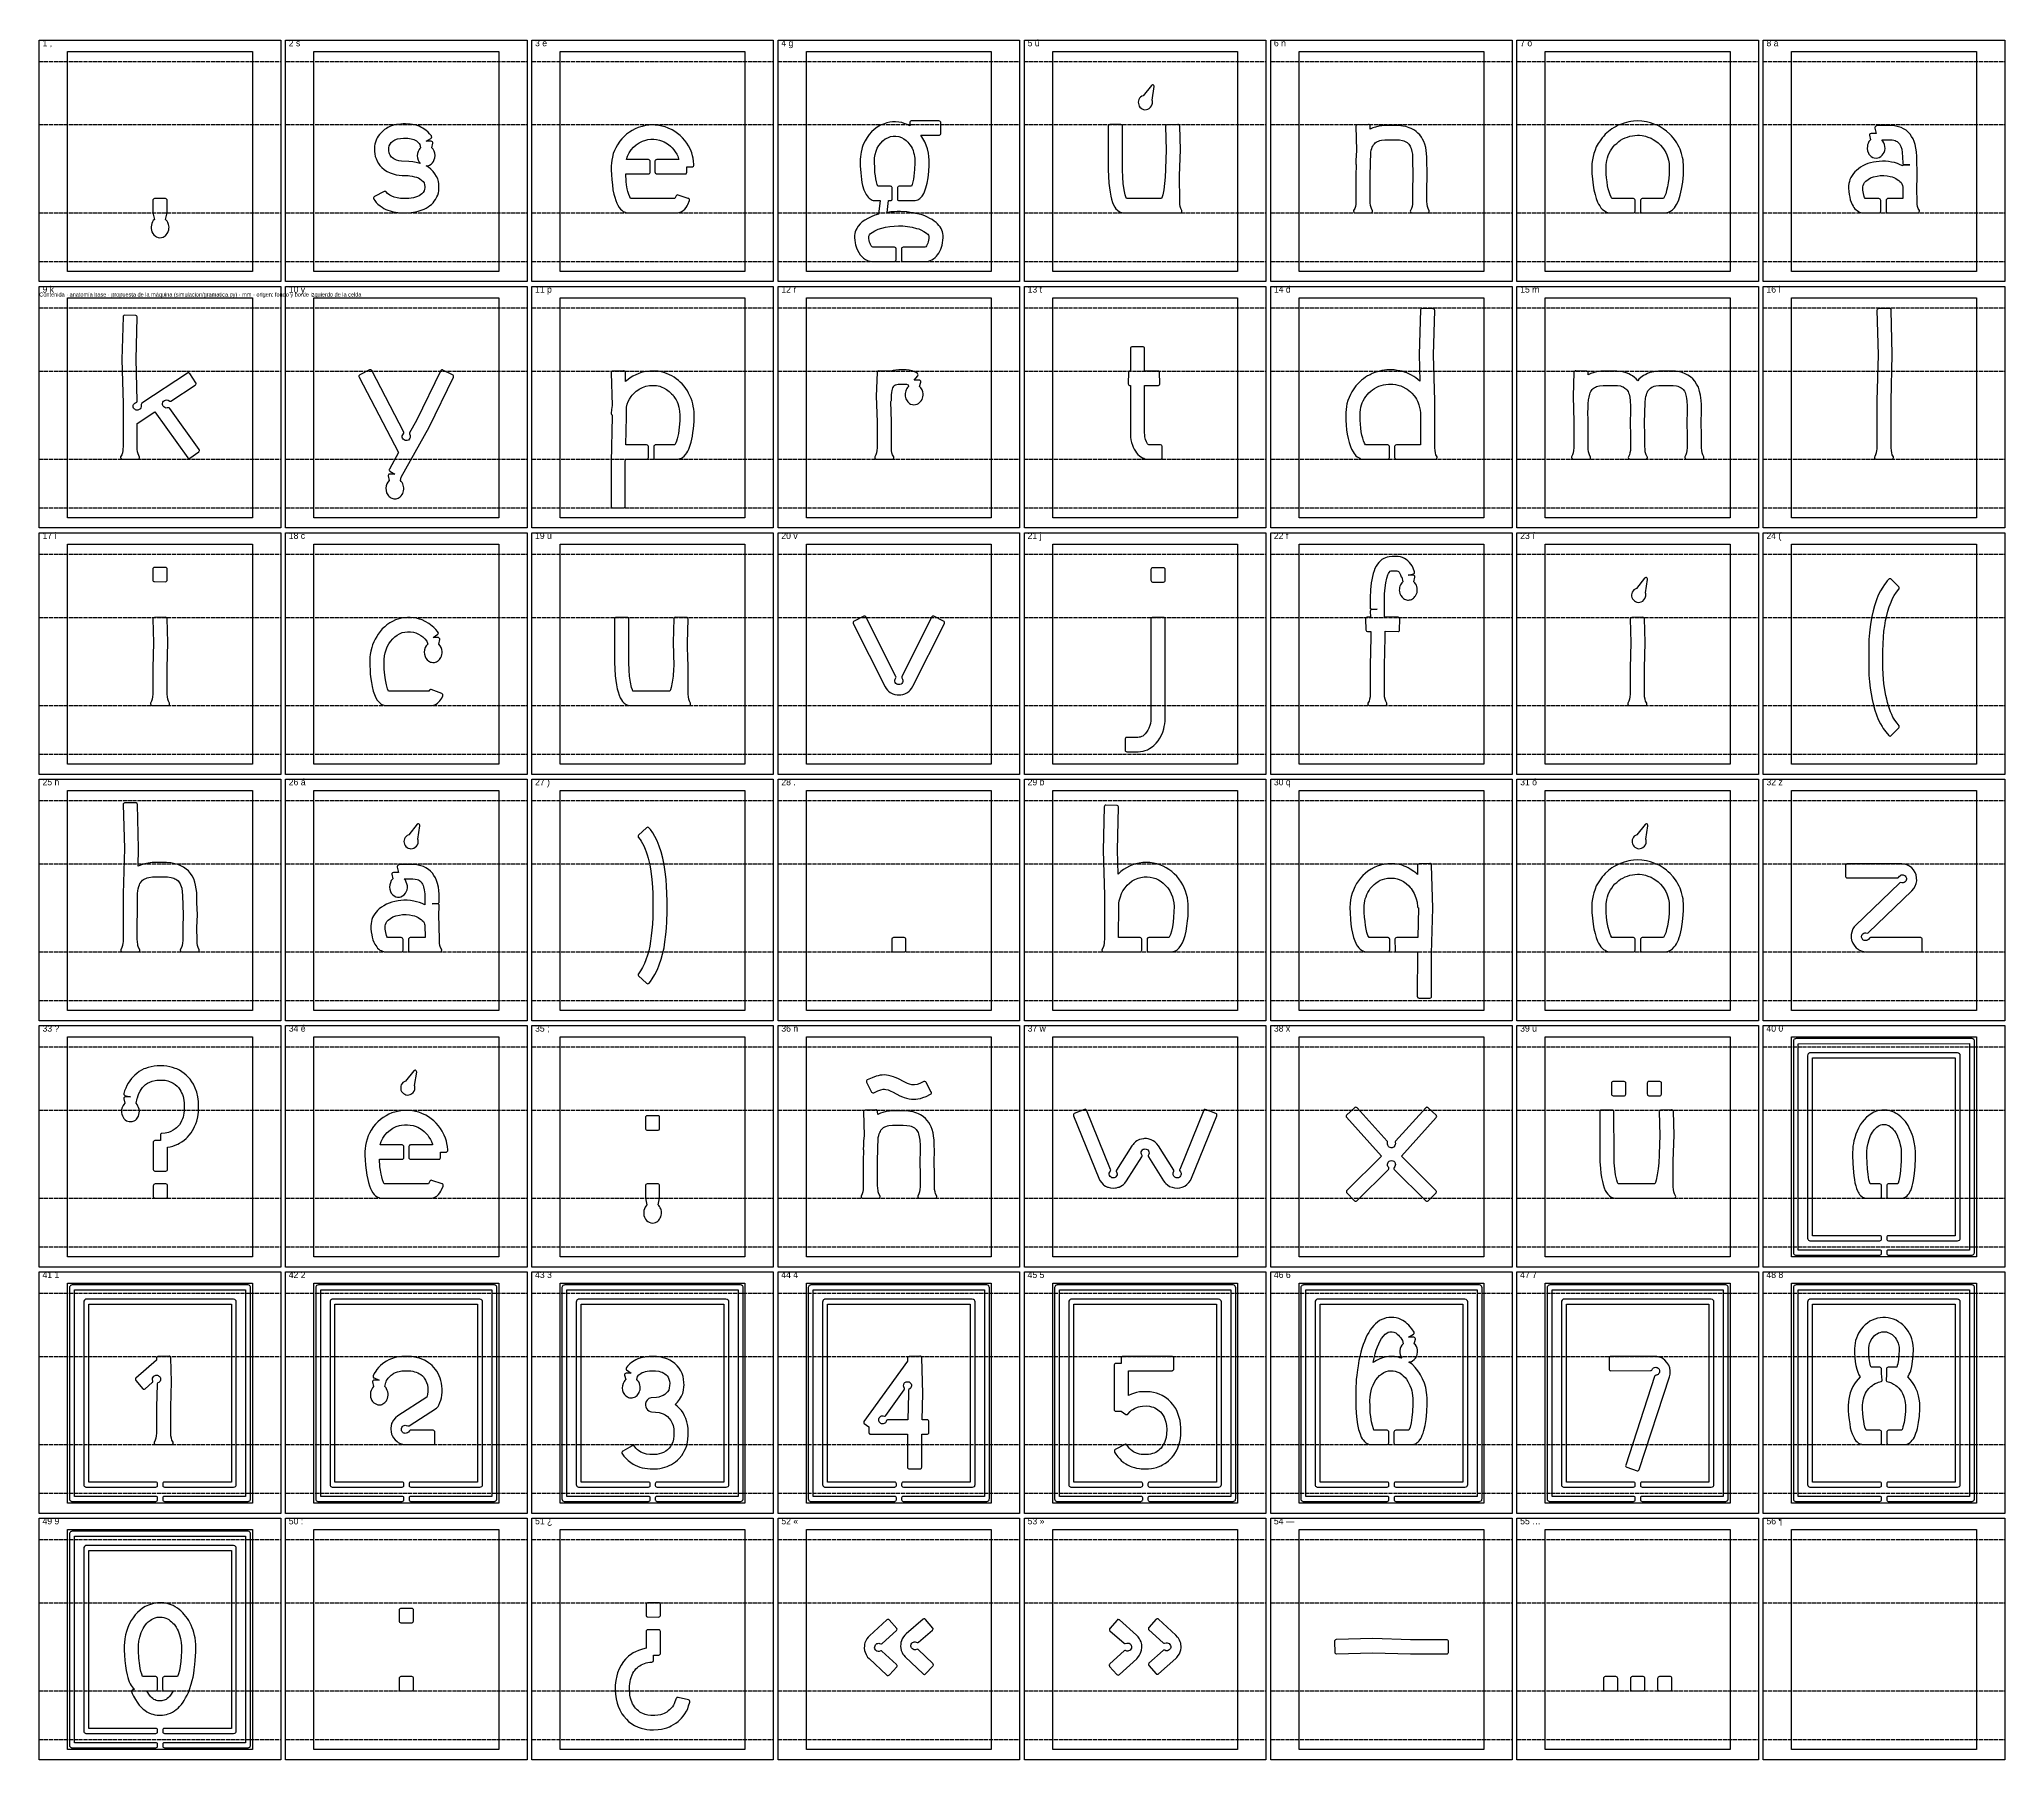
# Model space of a CAD drawing. Header units: millimetres. Extents: x -18 to 1203, y -961 to 108.
import ezdxf
from ezdxf.enums import TextEntityAlignment as Align

# ---------------------------------------------------------------- set-up
doc = ezdxf.new("R2010")
doc.units = ezdxf.units.MM
doc.header["$LTSCALE"] = 2
doc.linetypes.add('DASHED', pattern=[1.524, 1.27, -0.254])
for name, color, linetype in [('CELDA', 8, 'CONTINUOUS'), ('CONTORNO', 7, 'CONTINUOUS'), ('LINEAS', 8, 'DASHED'), ('PLACA', 9, 'CONTINUOUS'), ('RECONSTRUIDO', 6, 'Continuous'), ('TEXTO', 7, 'CONTINUOUS')]:
    doc.layers.add(name, color=color, linetype=linetype)

msp = doc.modelspace()

# ---------------------------------------------------------------- texts
at = {"layer": 'TEXTO'}
for s, height, p in [('1 ,', 4, (-15.6, 102.3)), ('2 s', 4, (137.4, 102.3)), ('3 e', 4, (290.4, 102.3)), ('4 g', 4, (443.4, 102.3)), ('5 ú', 4, (596.4, 102.3)), ('6 n', 4, (749.4, 102.3)), ('7 o', 4, (902.4, 102.3)), ('8 a', 4, (1055.4, 102.3)), ('9 k', 4, (-15.6, -50.7)), ('10 y', 4, (137.4, -50.7)), ('11 p', 4, (290.4, -50.7)), ('12 r', 4, (443.4, -50.7)), ('13 t', 4, (596.4, -50.7)), ('14 d', 4, (749.4, -50.7)), ('15 m', 4, (902.4, -50.7)), ('16 l', 4, (1055.4, -50.7)), ('Contenida · anatomía base · propuesta de la máquina (simulacion/gramatica.py) · mm · origen: fondo y borde izquierdo de la celda', 2.5, (-17.6, -52.7)), ('17 i', 4, (-15.6, -203.7)), ('18 c', 4, (137.4, -203.7)), ('19 u', 4, (290.4, -203.7)), ('20 v', 4, (443.4, -203.7)), ('21 j', 4, (596.4, -203.7)), ('22 f', 4, (749.4, -203.7)), ('23 í', 4, (902.4, -203.7)), ('24 (', 4, (1055.4, -203.7)), ('25 h', 4, (-15.6, -356.7)), ('26 á', 4, (137.4, -356.7)), ('27 )', 4, (290.4, -356.7)), ('28 .', 4, (443.4, -356.7)), ('29 b', 4, (596.4, -356.7)), ('30 q', 4, (749.4, -356.7)), ('31 ó', 4, (902.4, -356.7)), ('32 z', 4, (1055.4, -356.7)), ('33 ?', 4, (-15.6, -509.7)), ('34 é', 4, (137.4, -509.7)), ('35 ;', 4, (290.4, -509.7)), ('36 ñ', 4, (443.4, -509.7)), ('37 w', 4, (596.4, -509.7)), ('38 x', 4, (749.4, -509.7)), ('39 ü', 4, (902.4, -509.7)), ('40 0', 4, (1055.4, -509.7)), ('41 1', 4, (-15.6, -662.7)), ('42 2', 4, (137.4, -662.7)), ('43 3', 4, (290.4, -662.7)), ('44 4', 4, (443.4, -662.7)), ('45 5', 4, (596.4, -662.7)), ('46 6', 4, (749.4, -662.7)), ('47 7', 4, (902.4, -662.7)), ('48 8', 4, (1055.4, -662.7)), ('49 9', 4, (-15.6, -815.7)), ('50 :', 4, (137.4, -815.7)), ('51 ¿', 4, (290.4, -815.7)), ('52 «', 4, (443.4, -815.7)), ('53 »', 4, (596.4, -815.7)), ('54 —', 4, (749.4, -815.7)), ('55 …', 4, (902.4, -815.7)), ('56 ¶', 4, (1055.4, -815.7))]:
    msp.add_text(s, height=height, dxfattribs=at).set_placement(p, align=Align.BOTTOM_LEFT)

# ---------------------------------------------------------------- linework, layer by layer
at = {"layer": 'CELDA'}
for points in [[(0, 100.3), (114.8, 100.3), (114.8, -36.4), (0, -36.4)], [(153, 100.3), (267.8, 100.3), (267.8, -36.4), (153, -36.4)], [(306, 100.3), (420.8, 100.3), (420.8, -36.4), (306, -36.4)], [(459, 100.3), (573.8, 100.3), (573.8, -36.4), (459, -36.4)], [(612, 100.3), (726.8, 100.3), (726.8, -36.4), (612, -36.4)], [(765, 100.3), (879.8, 100.3), (879.8, -36.4), (765, -36.4)], [(918, 100.3), (1032.8, 100.3), (1032.8, -36.4), (918, -36.4)], [(1071, 100.3), (1185.8, 100.3), (1185.8, -36.4), (1071, -36.4)], [(0, -52.7), (114.8, -52.7), (114.8, -189.4), (0, -189.4)], [(153, -52.7), (267.8, -52.7), (267.8, -189.4), (153, -189.4)], [(306, -52.7), (420.8, -52.7), (420.8, -189.4), (306, -189.4)], [(459, -52.7), (573.8, -52.7), (573.8, -189.4), (459, -189.4)], [(612, -52.7), (726.8, -52.7), (726.8, -189.4), (612, -189.4)], [(765, -52.7), (879.8, -52.7), (879.8, -189.4), (765, -189.4)], [(918, -52.7), (1032.8, -52.7), (1032.8, -189.4), (918, -189.4)], [(1071, -52.7), (1185.8, -52.7), (1185.8, -189.4), (1071, -189.4)], [(0, -205.7), (114.8, -205.7), (114.8, -342.4), (0, -342.4)], [(153, -205.7), (267.8, -205.7), (267.8, -342.4), (153, -342.4)], [(306, -205.7), (420.8, -205.7), (420.8, -342.4), (306, -342.4)], [(459, -205.7), (573.8, -205.7), (573.8, -342.4), (459, -342.4)], [(612, -205.7), (726.8, -205.7), (726.8, -342.4), (612, -342.4)], [(765, -205.7), (879.8, -205.7), (879.8, -342.4), (765, -342.4)], [(918, -205.7), (1032.8, -205.7), (1032.8, -342.4), (918, -342.4)], [(1071, -205.7), (1185.8, -205.7), (1185.8, -342.4), (1071, -342.4)], [(0, -358.7), (114.8, -358.7), (114.8, -495.4), (0, -495.4)], [(153, -358.7), (267.8, -358.7), (267.8, -495.4), (153, -495.4)], [(306, -358.7), (420.8, -358.7), (420.8, -495.4), (306, -495.4)], [(459, -358.7), (573.8, -358.7), (573.8, -495.4), (459, -495.4)], [(612, -358.7), (726.8, -358.7), (726.8, -495.4), (612, -495.4)], [(765, -358.7), (879.8, -358.7), (879.8, -495.4), (765, -495.4)], [(918, -358.7), (1032.8, -358.7), (1032.8, -495.4), (918, -495.4)], [(1071, -358.7), (1185.8, -358.7), (1185.8, -495.4), (1071, -495.4)], [(0, -511.7), (114.8, -511.7), (114.8, -648.4), (0, -648.4)], [(153, -511.7), (267.8, -511.7), (267.8, -648.4), (153, -648.4)], [(306, -511.7), (420.8, -511.7), (420.8, -648.4), (306, -648.4)], [(459, -511.7), (573.8, -511.7), (573.8, -648.4), (459, -648.4)], [(612, -511.7), (726.8, -511.7), (726.8, -648.4), (612, -648.4)], [(765, -511.7), (879.8, -511.7), (879.8, -648.4), (765, -648.4)], [(918, -511.7), (1032.8, -511.7), (1032.8, -648.4), (918, -648.4)], [(1071, -511.7), (1185.8, -511.7), (1185.8, -648.4), (1071, -648.4)], [(0, -664.7), (114.8, -664.7), (114.8, -801.4), (0, -801.4)], [(153, -664.7), (267.8, -664.7), (267.8, -801.4), (153, -801.4)], [(306, -664.7), (420.8, -664.7), (420.8, -801.4), (306, -801.4)], [(459, -664.7), (573.8, -664.7), (573.8, -801.4), (459, -801.4)], [(612, -664.7), (726.8, -664.7), (726.8, -801.4), (612, -801.4)], [(765, -664.7), (879.8, -664.7), (879.8, -801.4), (765, -801.4)], [(918, -664.7), (1032.8, -664.7), (1032.8, -801.4), (918, -801.4)], [(1071, -664.7), (1185.8, -664.7), (1185.8, -801.4), (1071, -801.4)], [(0, -817.7), (114.8, -817.7), (114.8, -954.4), (0, -954.4)], [(153, -817.7), (267.8, -817.7), (267.8, -954.4), (153, -954.4)], [(306, -817.7), (420.8, -817.7), (420.8, -954.4), (306, -954.4)], [(459, -817.7), (573.8, -817.7), (573.8, -954.4), (459, -954.4)], [(612, -817.7), (726.8, -817.7), (726.8, -954.4), (612, -954.4)], [(765, -817.7), (879.8, -817.7), (879.8, -954.4), (765, -954.4)], [(918, -817.7), (1032.8, -817.7), (1032.8, -954.4), (918, -954.4)], [(1071, -817.7), (1185.8, -817.7), (1185.8, -954.4), (1071, -954.4)]]:
    msp.add_lwpolyline(points, close=True, dxfattribs=at)
at = {"layer": 'CONTORNO'}
for points in [[(668.1, 72.8), (667.3, 72.4), (666.6, 71.9), (666, 71.2), (665.5, 70.5), (665.2, 69.7), (665.1, 68.8), (665.2, 68), (665.4, 67.1), (665.7, 66.3), (666.2, 65.6), (666.9, 65), (667.6, 64.6), (668.4, 64.3), (669.3, 64.1), (670.2, 64.2), (671, 64.4), (672, 64.9), (672.8, 65.6), (673.4, 66.5), (673.8, 67.5), (674, 68.1), (674, 68.8), (673.9, 69.4), (673.7, 70), (675.1, 78.4), (675, 78.8), (674.8, 79.2), (674.4, 79.5), (674, 79.5), (673.6, 79.4), (673.3, 79.2)], [(190.6, 10.2), (190.4, 10), (190.2, 9.7), (190.1, 9.4), (190.1, 9.1), (190.2, 8.6), (190.9, 7.6), (191.7, 6.5), (192.8, 5.5), (194.1, 4.3), (195.4, 3.5), (196.5, 2.8), (197.7, 2.2), (199, 1.7), (200.3, 1.2), (202.2, 0.7), (203.7, 0.5), (206.7, 0.1), (210.2, 0), (213.4, 0.2), (214.9, 0.4), (216.3, 0.6), (217.7, 1), (219.1, 1.4), (220.3, 1.8), (221.6, 2.4), (222.8, 3), (224, 3.7), (225, 4.5), (226, 5.3), (227, 6.2), (227.8, 7.2), (228.6, 8.3), (229.4, 9.9), (230, 11.1), (230.3, 12.4), (230.6, 13.7), (230.7, 15.1), (230.7, 16.6), (230.6, 18), (230.4, 19.5), (229.9, 21.2), (229.2, 22.6), (228.2, 24.3), (227.1, 25.7), (225.7, 27.1), (224.1, 28.3), (222.7, 29.2), (223.8, 29.3), (224.8, 29.6), (225.8, 30.2), (226.6, 31), (227.3, 32), (227.8, 33.1), (228.2, 34.3), (228.3, 35.6), (228.1, 37), (227.7, 38.4), (227, 39.6), (226.2, 40.5), (226.9, 43.4), (226.9, 43.7), (226.7, 44.1), (226.3, 44.4), (225.9, 44.6), (222.7, 44.6), (225.7, 46.3), (226, 46.7), (226.2, 47.2), (226.1, 47.5), (226, 47.8), (224.9, 49.1), (224, 50.2), (222.6, 51.4), (221.6, 52.1), (220.6, 52.7), (219.5, 53.3), (218.3, 53.8), (217.2, 54.2), (215.9, 54.6), (214.2, 55), (212.9, 55.1), (210, 55.3), (208.4, 55.3), (206.9, 55.2), (204.3, 54.9), (203, 54.6), (201.3, 54), (200.2, 53.6), (199, 53.1), (198, 52.5), (196.9, 51.8), (196, 51), (195.1, 50.2), (193.7, 48.7), (193, 47.7), (192.4, 46.7), (191.9, 45.7), (191.5, 44.6), (190.9, 42.6), (190.7, 41.4), (190.6, 40.2), (190.6, 38.2), (190.8, 36.7), (191.1, 35.1), (191.6, 33.7), (192.2, 32.2), (193.1, 30.6), (194, 29.5), (195.3, 28.1), (196.7, 27), (197.5, 26.4), (198.6, 25.7), (200.3, 24.9), (202.2, 24.2), (204, 23.7), (206, 23.4), (207.9, 23.3), (211.5, 23.2), (212.6, 23.1), (214.1, 22.8), (215.5, 22.5), (216.8, 22.1), (217.9, 21.7), (218.8, 21.1), (219.9, 20.4), (220.8, 19.4), (221.4, 18.6), (221.7, 17.5), (221.9, 16.4), (221.9, 15.6), (221.8, 14.8), (221.4, 13.7), (220.8, 12.7), (220.1, 11.9), (219.3, 11.3), (218.4, 10.7), (217.4, 10.2), (216.2, 9.8), (214.9, 9.4), (213.5, 9.1), (211.9, 9), (209.2, 8.9), (206.8, 9), (204.7, 9.3), (202.9, 9.7), (201.4, 10.3), (200.1, 11), (198.8, 12), (197.8, 13.1), (197.6, 13.3), (197.3, 13.3), (197, 13.3), (196.7, 13.2)], [(346.7, 24.2), (360.8, 24.2), (361.3, 24.3), (361.7, 24.7), (361.9, 25), (361.9, 25.3), (361.9, 32), (361.9, 32.3), (361.7, 32.6), (361.3, 33), (360.8, 33.1), (347.1, 33.1), (347.8, 35.2), (348.8, 37.3), (350.1, 39.1), (351.6, 40.8), (353.3, 42.3), (355.1, 43.5), (357.1, 44.5), (359.2, 45.2), (360.5, 45.5), (362.3, 45.7), (364.1, 45.7), (365.8, 45.5), (367.6, 45.2), (368.9, 44.8), (370.5, 44.1), (371.7, 43.5), (373.2, 42.5), (374.6, 41.4), (375.6, 40.5), (376.7, 39.1), (377.5, 38), (378.4, 36.5), (379, 35.2), (379.6, 33.6), (379.7, 33.1), (366, 33.1), (365.7, 33), (365.4, 32.9), (365.1, 32.6), (364.9, 32.1), (364.9, 25.3), (365, 25), (365.1, 24.7), (365.4, 24.4), (365.7, 24.3), (366, 24.2), (383.7, 24.2), (384.2, 24.3), (384.5, 24.7), (384.7, 25.2), (384.7, 28.7), (388.3, 28.7), (388.8, 29), (389.1, 29.4), (389.1, 30), (388.9, 32.1), (388.6, 34), (388.3, 35.5), (387.7, 37.4), (386.9, 39.3), (385.7, 41.6), (384.6, 43.4), (383.4, 45), (382, 46.6), (380.5, 48.1), (378.9, 49.4), (377.2, 50.5), (375.5, 51.6), (373.1, 52.7), (371.2, 53.4), (369.2, 53.9), (367.2, 54.3), (365.1, 54.5), (363, 54.6), (361, 54.5), (358.9, 54.2), (357, 53.7), (354.5, 53), (352.6, 52.2), (350.8, 51.2), (349, 50.2), (347.3, 48.9), (345.8, 47.5), (344.3, 46.1), (343, 44.5), (341.6, 42.3), (340.5, 40.5), (339.7, 38.7), (339, 36.8), (338.4, 34.7), (338, 32.8), (337.8, 30.8), (337.7, 29.3), (337.7, 26.5), (337.8, 23.8), (338, 20.5), (338.4, 17.4), (338.8, 14.4), (339.4, 11.7), (339.9, 9.7), (340.5, 7.8), (341.1, 6.1), (341.8, 4.8), (342.6, 3.4), (343.5, 2.4), (344.3, 1.6), (345.2, 0.9), (346.3, 0.4), (347.3, 0.1), (348.3, 0), (378.3, 0), (379.2, 0.1), (380, 0.2), (381.1, 0.7), (382.3, 1.4), (383.4, 2.4), (384.2, 3.4), (384.8, 4.4), (385.3, 5.3), (386.3, 7.6), (386.3, 8), (386.3, 8.3), (386.1, 8.7), (385.9, 8.9), (385.6, 9), (379.2, 11.1), (378.9, 11.2), (378.4, 11.1), (378, 10.7), (377.2, 8.9), (349.7, 8.9), (349.2, 9.9), (348.6, 11.4), (348.1, 13.3), (347.7, 15), (347.3, 17.5), (347, 19.6)], [(500.2, -21.3), (499.8, -21), (499.3, -20.4), (498.8, -19.7), (498.5, -19), (498.2, -18.2), (498, -17.1), (497.8, -16), (497.7, -15.1), (497.8, -14.4), (498.1, -13.7), (498.8, -12.9), (499.8, -12.1), (501.5, -11.1), (503.5, -10.2), (505.8, -9.5), (508.1, -8.9), (510.7, -8.4), (513.4, -8.2), (516.2, -8.1), (518.9, -8.1), (521.8, -8.4), (524.7, -8.9), (527.4, -9.6), (528.9, -10), (530, -10.5), (532, -11.5), (533, -12.1), (533.8, -12.7), (534.4, -13.3), (534.8, -13.9), (535, -14.4), (535.1, -14.9), (535, -16), (534.9, -16.9), (534.6, -18), (534.4, -18.8), (534, -19.7), (533.5, -20.4), (533.1, -21), (532.6, -21.3), (519.1, -21.3), (518.7, -21.4), (518.3, -21.6), (518.1, -22), (518, -22.4), (518, -29.1), (518.1, -29.6), (518.5, -30), (518.8, -30.1), (519.1, -30.2), (532.6, -30.2), (533.7, -30.1), (534.9, -29.9), (535.9, -29.5), (536.9, -29.1), (537.9, -28.5), (538.9, -27.7), (539.7, -26.8), (540.5, -26), (541.2, -25), (541.8, -23.8), (542.4, -22.6), (542.9, -21.3), (543.3, -20), (543.6, -18.5), (543.8, -17), (543.9, -15.4), (543.9, -14), (543.8, -12.9), (543.5, -11.8), (543.2, -10.8), (542.6, -9.7), (542, -8.7), (541.3, -7.8), (540.4, -6.8), (539.6, -6), (538.4, -5.1), (537, -4.2), (535.7, -3.4), (534.1, -2.6), (532.5, -1.9), (530.8, -1.3), (529, -0.8), (527, -0.3), (525.4, 0), (523.5, 0.3), (521.3, 0.6), (517.5, 0.8), (515.3, 0.8), (513.4, 0.7), (511.5, 0.6), (509.2, 0.3), (510, 7.6), (511.3, 7.6), (511.6, 7.7), (512, 8), (512.2, 8.5), (512.3, 15.4), (512.2, 15.7), (512.1, 16), (511.9, 16.3), (511.6, 16.4), (511.3, 16.5), (503.4, 16.5), (502.9, 17.7), (502.5, 19.3), (502.1, 21.1), (501.8, 23.1), (501.5, 25.1), (501.4, 27.5), (501.2, 31.9), (501.3, 34.2), (501.7, 36.2), (502.3, 38.3), (503, 40.1), (504, 41.9), (505.1, 43.4), (506.5, 44.8), (507.9, 45.9), (509.5, 46.7), (511.2, 47.4), (512.9, 47.7), (514.6, 47.7), (516.3, 47.4), (518, 46.8), (519.4, 46), (520.9, 44.9), (521.9, 44), (522.6, 43.2), (523.3, 42.3), (524, 41.3), (524.6, 40.1), (525.2, 38.8), (525.6, 37.5), (525.9, 36.3), (526.1, 35.1), (526.3, 33.9), (526.4, 32.5), (526.4, 31.1), (526.2, 26.9), (526, 24.8), (525.7, 22.8), (525.4, 21), (525.1, 19.2), (524.6, 17.6), (524.2, 16.5), (516.5, 16.5), (516, 16.3), (515.7, 16), (515.6, 15.7), (515.5, 15.4), (515.5, 8.5), (515.6, 8.2), (515.8, 7.9), (516.2, 7.7), (516.5, 7.6), (525.7, 7.6), (526.6, 7.7), (527.4, 7.9), (528.1, 8.1), (528.8, 8.5), (529.4, 8.9), (530.1, 9.6), (530.8, 10.3), (531.3, 11.1), (531.9, 12.1), (532.4, 13.1), (533.2, 15.5), (534, 18.5), (534.6, 21.7), (535, 25.7), (535.2, 29.7), (535.2, 32.7), (535.1, 35), (534.8, 37.1), (534.2, 39.7), (533.4, 42), (532.5, 44.2), (531.3, 46.3), (530, 48.2), (541.3, 48.2), (541.7, 48.2), (541.9, 48.4), (542.2, 48.7), (542.4, 49.2), (542.4, 56), (542.4, 56.3), (542.2, 56.6), (541.8, 56.9), (541.3, 57.1), (524, 57.1), (523.7, 56.9), (523.5, 56.8), (523.2, 56.3), (523.2, 56), (523.2, 54.1), (521.5, 54.9), (519.7, 55.6), (518.2, 56.1), (516.3, 56.4), (514.4, 56.6), (512.5, 56.5), (510.7, 56.3), (508.9, 55.9), (506.8, 55.2), (504.9, 54.4), (503, 53.3), (501.1, 51.8), (499.4, 50.3), (498, 48.7), (496.7, 46.9), (495.5, 44.8), (494.3, 42.4), (493.7, 40.7), (493.3, 39.5), (492.9, 37.8), (492.7, 36.4), (492.5, 34.9), (492.4, 33.4), (492.3, 31.7), (492.4, 29.3), (492.7, 24.8), (493.2, 20.8), (493.5, 18.9), (493.9, 17), (494.7, 14.4), (495.6, 12.3), (496.1, 11.4), (496.7, 10.5), (497.3, 9.7), (497.9, 9.1), (498.5, 8.7), (499.1, 8.3), (499.8, 8), (500.5, 7.8), (501.6, 7.6), (504.7, 7.6), (503.7, -0.8), (501.4, -1.5), (499.2, -2.4), (497.1, -3.4), (495.3, -4.5), (493.7, -5.6), (492.4, -6.8), (491.2, -8.2), (490.2, -9.7), (489.6, -10.8), (489.3, -11.8), (489, -12.9), (488.9, -14), (488.9, -15.4), (489, -16.9), (489.2, -18.5), (489.5, -19.8), (490, -21.6), (490.7, -23.2), (491.5, -24.7), (492.4, -26), (493.4, -27.1), (494.5, -28.1), (495.7, -29), (497, -29.6), (497.9, -29.9), (498.6, -30), (500.3, -30.2), (513.7, -30.2), (514.2, -30), (514.4, -29.9), (514.6, -29.6), (514.7, -29.1), (514.7, -22.3), (514.6, -21.8), (514.2, -21.4), (513.7, -21.3)], [(657.8, 8.9), (657.4, 10), (657, 11.3), (656.3, 14.4), (655.8, 18.3), (655.5, 22.1), (655.3, 26.8), (655.3, 54), (655.2, 54.3), (655, 54.6), (654.7, 54.7), (654.3, 54.8), (647.4, 54.8), (647, 54.7), (646.7, 54.3), (646.5, 54.1), (646.5, 53.7), (646.5, 26.8), (646.6, 22.8), (646.9, 18.5), (647.2, 15.6), (647.6, 12.9), (648.1, 10.4), (648.6, 8.6), (649.2, 6.5), (649.8, 5), (650.6, 3.6), (651.3, 2.5), (652.3, 1.6), (653.4, 0.7), (654.7, 0.2), (655.8, 0), (691.3, 0), (691.7, 0.1), (692, 0.3), (692.3, 0.7), (692.3, 1.1), (692.2, 1.5), (691.6, 2.8), (691.2, 4), (691, 5.4), (690.9, 7.1), (690.8, 23.2), (691.3, 39.1), (690.9, 53.9), (690.8, 54.3), (690.5, 54.7), (690.1, 54.9), (689.8, 54.9), (682.9, 54.7), (682.6, 54.6), (682.4, 54.5), (682.2, 54.2), (682, 53.9), (682, 53.6), (682.4, 39), (682.1, 27.5), (682, 27), (681.8, 22.1), (681.5, 18.3), (681, 14.4), (680.3, 11.3), (679.9, 10), (679.5, 8.9)], [(799.6, 2.7), (798.9, 1.4), (798.9, 1.1), (799, 0.6), (799.3, 0.2), (799.8, 0), (809.6, 0), (810.1, 0.1), (810.5, 0.5), (810.7, 0.9), (810.7, 1.3), (810, 2.8), (809.6, 4), (809.5, 4.6), (809.3, 6.2), (809.2, 8), (809.2, 23.2), (809.6, 37.7), (809.9, 39), (810.2, 40), (810.5, 40.8), (810.9, 41.5), (811.2, 42.2), (811.8, 42.9), (812.4, 43.5), (812.9, 43.9), (813.7, 44.3), (814.4, 44.6), (815.3, 44.9), (816.2, 45.1), (818.4, 45.4), (821.4, 45.4), (825.1, 45.4), (827.4, 45.3), (829.3, 45), (830.1, 44.7), (830.9, 44.4), (832.1, 43.7), (832.6, 43.3), (833.2, 42.7), (834, 41.5), (834.3, 40.8), (834.6, 40), (835.1, 38.2), (835.4, 36.5), (835.5, 34.2), (835.8, 22.5), (835.6, 15.1), (835.6, 7.1), (835.5, 5.4), (835.2, 4), (834.8, 2.7), (834.2, 1.4), (834.1, 1), (834.2, 0.7), (834.3, 0.4), (834.6, 0.2), (834.9, 0), (835.2, 0), (844.9, 0), (845.3, 0.1), (845.7, 0.4), (845.9, 0.9), (845.9, 1.3), (845.2, 2.7), (844.9, 4), (844.6, 5.4), (844.5, 7.1), (844.5, 14.9), (844.7, 22.6), (844.4, 34.6), (844.2, 36.8), (844, 38.8), (843.7, 40.6), (843.1, 42.7), (842.5, 44.3), (841.8, 45.7), (841, 47.1), (840, 48.4), (838.9, 49.5), (837.8, 50.6), (836.8, 51.3), (835.9, 51.8), (834.6, 52.5), (833.5, 52.9), (832.4, 53.3), (831.3, 53.6), (829.6, 53.9), (828.3, 54.1), (825.4, 54.3), (821.4, 54.3), (818.6, 54.3), (816.5, 54.1), (814.6, 53.8), (812.5, 53.3), (810.9, 52.8), (809.3, 52), (809.2, 53.9), (809.2, 54.2), (808.9, 54.6), (808.5, 54.9), (808.1, 54.9), (801.4, 54.7), (801, 54.6), (800.6, 54.3), (800.4, 53.9), (800.4, 53.6), (800.8, 39), (800.5, 35.4), (800.4, 32.8), (800.3, 30.4), (800.5, 29.9), (800.3, 23.3), (800.3, 7.1), (800.2, 5.4), (800, 4)], [(959.4, 8.9), (958.9, 9.8), (958.2, 11.2), (957.6, 13), (957.1, 14.9), (956.7, 16.9), (956.4, 19.2), (956.1, 21.8), (955.9, 24.1), (955.8, 28.6), (955.8, 30), (956, 31.2), (956.2, 32.6), (956.6, 34.2), (957.1, 35.6), (957.7, 37.1), (958.5, 38.5), (959.3, 39.7), (960.2, 41), (961.3, 42.2), (962.4, 43.2), (963.6, 44.3), (964.8, 45.1), (966.2, 45.9), (967.7, 46.6), (969, 47.1), (970.5, 47.6), (972.1, 47.9), (973.6, 48.1), (975.2, 48.2), (976.6, 48.2), (978.2, 48), (980.2, 47.6), (981.8, 47.1), (983.7, 46.4), (985.1, 45.6), (986.7, 44.6), (988.1, 43.5), (989.6, 42.1), (990.8, 40.7), (991.9, 39.2), (992.8, 37.6), (993.6, 36), (994.2, 34.2), (994.6, 32.7), (994.9, 30.6), (995, 29), (995, 26.7), (994.9, 24.1), (994.7, 21.3), (994.3, 18.6), (993.9, 16.1), (993.4, 13.9), (992.8, 11.8), (992.1, 10.2), (991.5, 9), (991.4, 8.9), (978.2, 8.9), (977.7, 8.7), (977.3, 8.4), (977.1, 7.9), (977.1, 1.1), (977.2, 0.7), (977.3, 0.4), (977.6, 0.2), (977.8, 0), (978.2, 0), (992.2, 0), (993, 0.1), (993.8, 0.2), (994.6, 0.4), (995.8, 1), (997.1, 1.9), (998.2, 3.2), (998.9, 4.1), (999.6, 5.3), (1000.3, 6.7), (1000.9, 8.1), (1001.4, 9.5), (1001.8, 11.1), (1002.7, 14.8), (1003.4, 19.1), (1003.8, 23.6), (1003.9, 28.4), (1003.9, 30.1), (1003.7, 31.6), (1003.6, 33), (1003.3, 34.5), (1002.7, 36.9), (1001.7, 39.6), (1001.1, 40.9), (1000.4, 42.2), (999.7, 43.5), (998.9, 44.7), (997.4, 46.7), (996.4, 47.8), (995.4, 48.9), (993.2, 50.8), (991.3, 52.3), (990, 53), (988.7, 53.8), (987.4, 54.4), (986, 55), (983.3, 55.9), (980.9, 56.5), (979.5, 56.8), (978, 57), (975.1, 57.1), (972.7, 56.9), (971.2, 56.8), (969.8, 56.5), (967, 55.8), (964.7, 55), (963.3, 54.4), (962, 53.7), (960.7, 53), (959.4, 52.2), (957.2, 50.5), (955.3, 48.8), (954.3, 47.7), (953.3, 46.6), (952, 44.8), (950.8, 43), (949.7, 41), (948.9, 39), (948.1, 36.8), (947.7, 35), (947.3, 33), (947, 30.6), (946.9, 28.3), (947, 24.4), (947.3, 20.9), (947.7, 17.3), (948.2, 14.3), (948.9, 11.4), (949.6, 8.9), (950.5, 6.7), (951.1, 5.5), (951.8, 4.3), (952.6, 3.2), (953.3, 2.4), (954.2, 1.6), (955.1, 1), (956, 0.5), (956.9, 0.2), (957.8, 0), (958.6, 0), (972.8, 0), (973.1, 0), (973.4, 0.2), (973.7, 0.6), (973.8, 1.1), (973.8, 7.9), (973.7, 8.4), (973.3, 8.7), (972.8, 8.9)], [(1116.8, 8.9), (1116.4, 9.5), (1116.1, 10.2), (1115.6, 12.1), (1115.3, 14.1), (1115.3, 16.2), (1115.4, 17.1), (1115.8, 18.1), (1116.4, 18.9), (1117.2, 19.8), (1118.5, 20.8), (1120.1, 21.7), (1121.9, 22.4), (1124.1, 22.9), (1126.1, 23.2), (1128.3, 23.2), (1130.3, 23.1), (1132.3, 22.7), (1133.5, 22.4), (1134.6, 22), (1135.8, 21.4), (1136.7, 20.8), (1137.6, 20.2), (1138.3, 19.6), (1139, 18.8), (1139.5, 18.1), (1139.9, 17.1), (1140.1, 16), (1140.1, 8.9), (1130.7, 8.9), (1130.3, 8.8), (1130.1, 8.6), (1129.7, 8.2), (1129.7, 7.8), (1129.7, 1.1), (1129.7, 0.7), (1129.9, 0.4), (1130.3, 0.1), (1130.7, 0), (1149.4, 0), (1149.9, 0.1), (1150.1, 0.3), (1150.3, 0.6), (1150.4, 1), (1150.4, 1.4), (1149.7, 2.7), (1149.3, 4), (1149.1, 5.4), (1149, 7.1), (1148.9, 14.9), (1149.1, 22.6), (1148.9, 35.1), (1148.6, 37.9), (1148.3, 40.3), (1147.8, 42.5), (1147.2, 44.3), (1146.5, 46), (1145.6, 47.5), (1144.6, 48.9), (1143.4, 50.2), (1142.1, 51.3), (1140.6, 52.3), (1139.1, 53), (1137.5, 53.5), (1135.7, 53.9), (1134, 54.2), (1131.6, 54.3), (1128.1, 54.3), (1125.9, 54.2), (1123.8, 54), (1123.4, 53.9), (1123.1, 53.6), (1122.9, 53.4), (1122.8, 53), (1122.8, 52.7), (1123.5, 49.4), (1120.4, 49.4), (1119.9, 49.2), (1119.5, 48.8), (1119.4, 48.5), (1119.4, 48.2), (1120.1, 45.4), (1119.6, 44.9), (1119.1, 44.3), (1118.8, 43.8), (1118.5, 43), (1118.2, 42.2), (1118.1, 41.5), (1118, 40), (1118.2, 38.5), (1118.7, 37.2), (1119.1, 36.5), (1119.5, 36), (1120, 35.5), (1120.5, 35.1), (1121.4, 34.5), (1122.4, 34.1), (1123.5, 34), (1124.6, 34.1), (1125.5, 34.4), (1126.5, 35), (1127.3, 35.8), (1128, 36.7), (1128.5, 37.6), (1128.9, 38.8), (1129.1, 40), (1129, 41.2), (1128.8, 42.4), (1128.4, 43.6), (1127.7, 44.6), (1127, 45.4), (1131.8, 45.4), (1133.4, 45.3), (1134.5, 45.1), (1135.3, 44.9), (1136, 44.6), (1136.6, 44.3), (1137.1, 43.9), (1137.7, 43.4), (1138.1, 42.8), (1138.5, 42.1), (1138.8, 41.3), (1139.4, 39.6), (1139.8, 37.5), (1140, 34.7), (1140.1, 30.9), (1140.2, 30.4), (1140.6, 30.1), (1141, 29.9), (1144.5, 29.9), (1140.9, 29.8), (1140.4, 29.6), (1140.2, 29.4), (1140.1, 29.2), (1138.5, 29.9), (1136.8, 30.6), (1135, 31.2), (1133, 31.6), (1131.3, 31.9), (1129.4, 32.1), (1127.4, 32.1), (1125.4, 32), (1123.6, 31.8), (1121.8, 31.5), (1120.1, 31.1), (1118.4, 30.6), (1116.9, 30), (1115.3, 29.2), (1113.9, 28.4), (1112.5, 27.4), (1111.3, 26.4), (1110.3, 25.4), (1109.4, 24.4), (1108.6, 23.2), (1107.8, 22), (1107.3, 20.8), (1106.9, 19.6), (1106.6, 18.2), (1106.4, 16.9), (1106.4, 15.3), (1106.5, 13.3), (1106.7, 11.5), (1107.1, 9.7), (1107.5, 8.2), (1108, 6.7), (1108.6, 5.2), (1109.2, 4.2), (1109.7, 3.4), (1110.4, 2.6), (1111.1, 1.9), (1111.7, 1.4), (1112.5, 0.9), (1113.3, 0.5), (1114, 0.3), (1114.8, 0.1), (1115.7, 0), (1125.3, 0), (1125.7, 0.1), (1126.1, 0.3), (1126.3, 0.7), (1126.4, 1.1), (1126.4, 7.8), (1126.3, 8.2), (1126.1, 8.6), (1125.7, 8.8), (1125.3, 8.9)], [(218.8, 42.5), (219.3, 40.5), (218.8, 40), (218.3, 39.4), (217.7, 38.2), (217.3, 36.8), (217.2, 35.4), (217.3, 34.1), (217.7, 32.7), (218.3, 31.6), (219.1, 30.7), (216.5, 31.4), (214.4, 31.8), (212, 32), (207.5, 32.2), (205.8, 32.4), (204.4, 32.8), (203.5, 33.2), (202.6, 33.6), (201.9, 34.1), (201.3, 34.6), (200.8, 35.2), (200.4, 35.8), (199.9, 36.6), (199.7, 37.3), (199.5, 38.6), (199.5, 40.4), (199.8, 41.6), (200.3, 42.7), (201.1, 43.7), (202.1, 44.5), (203.3, 45.3), (204.9, 45.9), (206.8, 46.3), (208.7, 46.4), (211.3, 46.4), (213.4, 46.1), (215.1, 45.5), (216, 45.1), (216.7, 44.7), (217.4, 44.2), (218, 43.6), (218.4, 43.1)], [(53, 0.1), (53.9, -4), (53.2, -4.8), (52.7, -5.6), (52.3, -6.6), (52, -7.6), (51.9, -8.6), (51.9, -9.7), (52, -10.7), (52.4, -11.8), (53, -12.9), (53.6, -13.7), (54.5, -14.4), (55.3, -14.9), (56.3, -15.3), (57.2, -15.4), (58.3, -15.3), (59.3, -15), (60, -14.7), (60.7, -14.2), (61.3, -13.6), (61.8, -12.9), (62.2, -12.2), (62.5, -11.5), (62.8, -10.5), (62.9, -9.7), (63, -8.8), (62.9, -8), (62.7, -7.2), (62.5, -6.6), (62.2, -5.9), (61.8, -5.2), (61.3, -4.5), (60.9, -4), (61.8, 0.1), (61.8, 7.8), (61.8, 8.2), (61.5, 8.6), (61.2, 8.8), (60.8, 8.9), (54, 8.9), (53.6, 8.8), (53.3, 8.6), (53, 8.2), (53, 7.8)], [(806.3, -144.1), (805.7, -143), (805.1, -141.6), (804.6, -140), (804.1, -138), (803.7, -136), (803.4, -133.7), (803.1, -131.2), (803, -128.8), (802.9, -124.7), (802.9, -123.7), (803.1, -122.3), (803.4, -120.7), (803.8, -119.3), (804.3, -118), (804.9, -116.7), (805.7, -115.3), (806.5, -114.1), (807.5, -112.8), (808.4, -111.8), (809.6, -110.7), (810.7, -109.8), (811.9, -109), (813.3, -108.3), (814.6, -107.7), (816.1, -107.1), (817.5, -106.8), (818.9, -106.5), (820.5, -106.3), (821.9, -106.3), (823.3, -106.4), (824.9, -106.6), (826.3, -106.9), (827.3, -107.2), (828.2, -107.5), (829.5, -108), (831.3, -109), (832.2, -109.5), (833.3, -110.4), (834.2, -111.2), (835.1, -112), (836.6, -113.7), (837.3, -114.7), (837.9, -115.7), (838.6, -117), (839, -117.9), (839.5, -119.2), (839.9, -120.8), (840.3, -122.6), (840.4, -124.2), (840.4, -144.1), (825.5, -144.1), (825, -144.3), (824.6, -144.6), (824.4, -145.1), (824.4, -151.9), (824.6, -152.4), (824.9, -152.8), (825.2, -153), (825.5, -153), (849.7, -153), (850.2, -152.9), (850.5, -152.7), (850.7, -152.4), (850.8, -152), (850.8, -151.6), (850.1, -150.3), (849.7, -149), (849.5, -147.6), (849.3, -145.9), (849.3, -116.7), (848.5, -88.1), (849.3, -60.6), (849.2, -60.3), (849.1, -60), (848.9, -59.8), (848.6, -59.6), (848.2, -59.5), (841.4, -59.3), (841.1, -59.4), (840.8, -59.6), (840.6, -59.9), (840.4, -60.2), (839.6, -88), (840.1, -104.5), (838.9, -103.5), (837.6, -102.5), (836.4, -101.7), (834.9, -100.8), (833.3, -100), (832, -99.4), (830.6, -98.9), (829.1, -98.4), (827.6, -98.1), (825.9, -97.8), (824.2, -97.5), (822.7, -97.4), (821.2, -97.4), (819.6, -97.5), (818.2, -97.7), (816.4, -97.9), (814.9, -98.3), (813.5, -98.7), (812.1, -99.1), (810.5, -99.8), (809.1, -100.5), (807.6, -101.3), (806.3, -102.1), (805.1, -103), (803.9, -103.9), (802.6, -105.1), (801.4, -106.3), (800.4, -107.5), (799.4, -108.7), (798.6, -109.9), (797.8, -111.2), (797, -112.7), (796.1, -114.6), (795.4, -116.5), (794.8, -118.5), (794.4, -120.3), (794.2, -122.1), (794, -123.9), (794, -125.9), (794.1, -128.8), (794.3, -131.9), (794.6, -134.8), (795, -137.5), (795.5, -140.2), (796.1, -142.6), (796.9, -145.1), (797.7, -146.8), (798.6, -148.5), (799.2, -149.4), (799.8, -150.2), (800.4, -150.9), (801.2, -151.5), (801.9, -152), (802.7, -152.4), (803.3, -152.7), (804.2, -152.9), (805.4, -153), (820.1, -153), (820.4, -153), (820.7, -152.8), (821.1, -152.4), (821.2, -151.9), (821.2, -145.1), (821, -144.6), (820.6, -144.3), (820.1, -144.1)], [(1122.7, -151.3), (1122.5, -151.8), (1122.5, -152.1), (1122.6, -152.4), (1122.9, -152.8), (1123.4, -153), (1133.4, -153), (1133.8, -152.9), (1134, -152.7), (1134.2, -152.4), (1134.3, -152), (1134.3, -151.6), (1133.6, -150.3), (1133.2, -149), (1133, -147.6), (1132.9, -145.9), (1132.8, -116.9), (1133.6, -88), (1132.9, -60.4), (1132.8, -60.1), (1132.6, -59.7), (1132.3, -59.4), (1131.9, -59.3), (1124.9, -59.5), (1124.6, -59.6), (1124.3, -59.9), (1124.1, -60.2), (1124, -60.5), (1124.8, -88.1), (1124, -116.7), (1124, -145), (1123.9, -146.8), (1123.8, -147.6), (1123.6, -149), (1123.2, -150.3)], [(33.6, -150.3), (32.9, -151.6), (32.9, -151.9), (33, -152.4), (33.4, -152.8), (33.9, -153), (43.7, -153), (44.2, -152.9), (44.5, -152.6), (44.7, -152.2), (44.7, -151.7), (44.2, -150.7), (43.8, -149.6), (43.5, -148.3), (43.3, -146.8), (43.2, -145), (43.2, -130.7), (54.1, -123.6), (74.7, -152.2), (74.9, -152.4), (75.3, -152.5), (75.6, -152.5), (75.9, -152.4), (81.6, -148.3), (81.8, -148), (81.9, -147.6), (81.9, -147.3), (81.7, -146.9), (63.4, -121.4), (63, -121.1), (62.7, -121), (62.4, -121), (61.8, -121.1), (61.3, -121.2), (60.8, -121.1), (60.3, -120.9), (59.8, -120.5), (59.4, -120.1), (59.2, -119.6), (59, -119), (59, -118.3), (59.2, -117.6), (59.6, -117), (60.2, -116.6), (60.9, -116.3), (61.7, -116.2), (62.4, -116.4), (63.4, -117), (63.8, -117), (64.2, -116.9), (79.3, -106.9), (79.5, -106.7), (79.7, -106.4), (79.8, -106.1), (79.8, -105.8), (79.7, -105.5), (75.9, -99.8), (75.6, -99.5), (75.3, -99.4), (75, -99.3), (74.7, -99.4), (74.4, -99.5), (46.1, -118.2), (45.8, -118.5), (45.6, -118.9), (45.6, -119.2), (45.7, -120.2), (45.5, -121), (45.2, -121.7), (44.5, -122.2), (44.1, -122.4), (43.6, -122.5), (43.1, -122.6), (42.5, -122.5), (42.1, -122.3), (41.7, -122), (41.3, -121.6), (41, -121.2), (40.8, -120.7), (40.8, -120.1), (40.8, -119.5), (41, -119), (41.3, -118.5), (41.7, -118.2), (42.1, -117.9), (42.7, -117.6), (42.9, -117.5), (43.1, -117.2), (43.2, -116.8), (42.5, -90.9), (43.2, -64.9), (43.2, -64.6), (43, -64.2), (42.7, -63.9), (42.3, -63.8), (35.3, -63.6), (34.9, -63.7), (34.7, -63.9), (34.5, -64.1), (34.4, -64.5), (33.6, -91.1), (34.4, -118.3), (34.4, -145), (34.3, -146.8), (34.2, -147.6), (34, -149)], [(660.3, -98.2), (659.9, -98.2), (659.5, -98.4), (659.2, -98.7), (659, -99), (658.8, -106.1), (659, -106.6), (659.2, -106.9), (659.6, -107.1), (660.3, -107.1), (660.3, -137.4), (660.4, -139.3), (660.6, -140.9), (661, -142.7), (661.5, -144.2), (662, -145.5), (662.6, -146.8), (663.4, -148), (664.1, -149.1), (664.9, -150), (665.9, -150.9), (666.7, -151.5), (667.7, -152.1), (668.6, -152.4), (669.3, -152.7), (670.1, -152.9), (670.9, -153), (678.9, -153), (679.3, -153), (679.5, -152.8), (679.8, -152.6), (679.9, -152.3), (680, -152), (680, -145.2), (680, -144.9), (679.8, -144.6), (679.5, -144.3), (679, -144.1), (671.7, -144.1), (671.3, -143.9), (670.9, -143.4), (670.2, -142.2), (669.7, -140.7), (669.3, -139.1), (669.2, -137.8), (669.1, -136.5), (669.1, -107.3), (677.7, -107.1), (678, -107), (678.3, -106.7), (678.5, -106.4), (678.6, -106), (678.4, -99.1), (678.3, -98.7), (678, -98.4), (677.6, -98.2), (677.3, -98.2), (669.1, -98.4), (669.1, -84.3), (669.1, -83.9), (669, -83.7), (668.6, -83.3), (668.1, -83.2), (661.2, -83.2), (660.7, -83.4), (660.4, -83.7), (660.3, -84.3)], [(181.6, -100.6), (181.2, -100.9), (181, -101.2), (181, -101.7), (181.1, -102.1), (205.6, -148.9), (199.9, -159.1), (199.8, -159.3), (199.8, -159.7), (199.9, -160), (200.2, -160.4), (203.3, -162.2), (200.1, -162.2), (199.6, -162.3), (199.3, -162.7), (199.2, -163.1), (199.1, -163.4), (199.8, -166.2), (199, -167.2), (198.3, -168.3), (197.9, -169.5), (197.7, -171), (197.8, -172.4), (198.2, -173.8), (198.9, -175.1), (199.3, -175.7), (199.8, -176.1), (200.3, -176.6), (200.8, -176.9), (201.5, -177.2), (202, -177.4), (202.7, -177.5), (203.4, -177.6), (204, -177.5), (204.7, -177.4), (205.4, -177.1), (206, -176.7), (206.6, -176.3), (207.2, -175.7), (207.8, -174.9), (208.2, -174.2), (208.5, -173.4), (208.7, -172.6), (208.8, -171.6), (208.8, -170.8), (208.7, -169.9), (208.5, -169.1), (208.3, -168.3), (207.8, -167.5), (207.3, -166.8), (206.7, -166.2), (207.2, -164.2), (224.6, -133), (239.7, -102), (239.8, -101.6), (239.8, -101.2), (239.5, -100.8), (239.2, -100.5), (233.1, -97.6), (232.8, -97.5), (232.4, -97.5), (232.1, -97.6), (231.8, -97.9), (216.7, -129), (212.4, -136.7), (212.3, -137), (212.3, -137.3), (212.7, -138.2), (212.8, -138.8), (212.8, -139.4), (212.6, -140), (212.2, -140.6), (211.7, -141.1), (211, -141.4), (210.4, -141.4), (209.6, -141.3), (209, -141), (208.5, -140.6), (208.1, -140), (207.9, -139.3), (207.9, -138.5), (208.2, -137.8), (208.8, -136.9), (208.9, -136.5), (208.8, -136.1), (188.9, -97.9), (188.7, -97.6), (188.4, -97.4), (187.9, -97.4), (187.6, -97.5)], [(502.1, -150.3), (501.4, -151.6), (501.4, -151.9), (501.5, -152.4), (501.9, -152.8), (502.4, -153), (512.3, -153), (512.6, -152.9), (512.9, -152.8), (513.1, -152.5), (513.2, -152.2), (513.2, -151.9), (513.2, -151.6), (512.5, -150.3), (512.1, -149), (511.9, -147.6), (511.8, -145.9), (511.8, -129.7), (511.4, -117.2), (511.7, -116.8), (511.8, -116.5), (511.8, -112.9), (512, -111.6), (512.2, -110.3), (512.4, -109.5), (512.6, -108.7), (513, -108), (513.3, -107.4), (513.8, -107), (514.3, -106.7), (515.1, -106.5), (516, -106.4), (517.7, -106.3), (520.1, -106.3), (521.2, -106.4), (522.1, -106.7), (522.4, -107.8), (521.8, -108.4), (521.4, -109.1), (521, -109.8), (520.7, -110.5), (520.5, -111.3), (520.3, -112.2), (520.3, -113), (520.4, -113.8), (520.5, -114.6), (520.8, -115.4), (521.1, -116.2), (521.5, -116.7), (521.9, -117.3), (522.5, -117.9), (523.1, -118.3), (523.7, -118.7), (524.8, -119.1), (525.7, -119.2), (526.7, -119.1), (527.7, -118.8), (528.7, -118.3), (529.5, -117.6), (530.2, -116.8), (530.8, -115.8), (531.1, -115.1), (531.3, -114.2), (531.4, -113.2), (531.4, -112.4), (531.2, -111.1), (530.8, -109.8), (530.1, -108.7), (529.3, -107.8), (530, -105.1), (530, -104.6), (529.7, -104.1), (529.4, -103.9), (529.1, -103.8), (525.9, -103.8), (528.1, -101.2), (528.2, -100.9), (528.3, -100.6), (528.1, -100.1), (527.9, -99.7), (527.1, -99.2), (526.1, -98.7), (524.6, -98.1), (522.8, -97.7), (520.9, -97.5), (518.6, -97.4), (516.3, -97.5), (514.6, -97.6), (512.9, -97.9), (511.5, -98.3), (503.9, -98.1), (503.5, -98.2), (503.3, -98.3), (502.9, -98.7), (502.9, -99.1), (502.4, -113.9), (502.9, -129.8), (502.9, -145.9), (502.7, -147.6), (502.5, -149)], [(337.6, -124.5), (337.6, -124.8), (337.8, -125.2), (338, -125.4), (338.3, -125.5), (338.3, -126.5), (337.6, -154.7), (337.6, -182.2), (337.6, -182.5), (337.9, -182.9), (338.1, -183), (338.5, -183.2), (345.5, -183.2), (345.9, -183), (346.1, -182.9), (346.4, -182.5), (346.4, -182.1), (346.4, -154.9), (346.5, -153), (359.9, -153), (360.2, -152.9), (360.5, -152.7), (360.7, -152.3), (360.8, -152), (360.8, -145.1), (360.6, -144.6), (360.3, -144.3), (359.7, -144.1), (346.7, -144.1), (347.2, -126.6), (347.1, -120.6), (347.6, -118.8), (348.3, -117.1), (349.1, -115.6), (350.1, -114.1), (350.7, -113.3), (351.6, -112.3), (353.2, -110.8), (354.2, -110.1), (355.1, -109.4), (357.1, -108.4), (358.1, -108), (359.3, -107.6), (361.4, -107.2), (362.7, -107.1), (363.7, -107.1), (365.8, -107.2), (367.9, -107.7), (369.2, -108.2), (370.1, -108.6), (372, -109.6), (373.8, -110.9), (375.2, -112.3), (376.1, -113.3), (376.7, -114.1), (377.5, -115.3), (378, -116.2), (378.6, -117.3), (379, -118.4), (379.8, -120.7), (380.2, -123.2), (380.4, -125.6), (380.3, -129.1), (380, -133.1), (379.5, -137), (378.7, -140.3), (378.3, -141.7), (377.9, -142.9), (377.3, -144.1), (365.1, -144.1), (364.7, -144.2), (364.5, -144.4), (364.2, -144.7), (364.1, -145.1), (364.1, -152), (364.2, -152.3), (364.4, -152.7), (364.6, -152.9), (364.9, -153), (378.3, -153), (379.3, -152.9), (380.6, -152.6), (381.3, -152.3), (382, -151.9), (383.1, -151), (384.1, -149.9), (384.7, -149), (385.3, -147.9), (385.9, -146.8), (386.4, -145.4), (387, -143.7), (387.4, -142.3), (387.8, -140.5), (388.2, -138.6), (388.5, -136.4), (388.8, -134.1), (389.2, -129.6), (389.2, -125), (389.2, -123.5), (389, -121.8), (388.7, -120.1), (388.4, -118.6), (387.9, -116.9), (387.3, -115.2), (386.6, -113.6), (385.8, -111.9), (385.1, -110.6), (384, -109), (383, -107.7), (381.7, -106.2), (380.6, -105.1), (379.5, -104.1), (378.1, -103), (376.8, -102.1), (375.3, -101.2), (373.9, -100.5), (372, -99.7), (370.4, -99.2), (368.7, -98.8), (366.9, -98.4), (365.1, -98.2), (363.3, -98.2), (361.7, -98.2), (359.7, -98.5), (358.1, -98.8), (356.3, -99.2), (354.4, -99.9), (352.9, -100.5), (351.1, -101.5), (349.5, -102.4), (348.2, -103.4), (346.6, -104.7), (346.5, -99), (346.3, -98.6), (346, -98.3), (345.7, -98.1), (345.4, -98.1), (338.6, -98.3), (338.2, -98.4), (338, -98.5), (337.7, -98.9), (337.6, -99.3), (338.2, -119.7), (337.8, -122.1)], [(935, -150.3), (934.3, -151.6), (934.3, -151.9), (934.4, -152.4), (934.8, -152.8), (935.3, -153), (945.1, -153), (945.6, -152.9), (946, -152.5), (946.1, -152.1), (946.1, -151.7), (945.4, -150.2), (945, -149), (944.9, -148.4), (944.7, -146.8), (944.7, -145), (944.7, -129.7), (944.5, -122.8), (944.6, -122.3), (944.7, -118.5), (944.9, -116.1), (945.2, -114.4), (945.6, -112.6), (945.9, -111.8), (946.3, -111), (946.7, -110.4), (947.2, -109.6), (947.8, -109.1), (948.4, -108.7), (949.2, -108.2), (949.9, -107.9), (950.7, -107.6), (951.7, -107.4), (953.9, -107.1), (956.9, -107.1), (960.6, -107.1), (962.8, -107.2), (964.7, -107.5), (965.5, -107.8), (966.3, -108.1), (967.5, -108.8), (968.1, -109.3), (968.6, -109.8), (969.4, -111), (969.7, -111.8), (970.1, -112.6), (970.5, -114.4), (970.8, -116.7), (971, -120), (971, -122.7), (970.8, -130.5), (971, -138), (971, -145.9), (970.9, -147.6), (970.6, -149), (970.3, -150.3), (969.6, -151.6), (969.5, -152), (969.6, -152.3), (969.8, -152.6), (970, -152.8), (970.3, -153), (970.6, -153), (980.3, -153), (980.6, -153), (980.9, -152.8), (981.3, -152.4), (981.4, -152.1), (981.4, -151.8), (981.3, -151.5), (980.7, -150.3), (980.5, -149.6), (980.1, -148.3), (980, -146.8), (979.9, -145), (979.9, -137.8), (979.7, -130.4), (980, -117.8), (980.3, -115.2), (980.5, -114), (980.8, -112.9), (981.1, -112), (981.4, -111.2), (981.8, -110.6), (982.3, -109.8), (982.9, -109.2), (983.4, -108.8), (984.2, -108.3), (984.9, -108), (985.6, -107.7), (986.6, -107.5), (988.6, -107.2), (991.1, -107.1), (995, -107.1), (997.5, -107.2), (999.5, -107.5), (1000.4, -107.7), (1001.2, -108), (1002.5, -108.7), (1003, -109.1), (1003.6, -109.6), (1004.4, -110.8), (1004.8, -111.5), (1005.1, -112.3), (1005.6, -114), (1005.8, -115.2), (1006, -116.7), (1006.1, -120), (1006.2, -122.7), (1005.9, -130.5), (1006.2, -138), (1006.1, -145.9), (1006, -147.6), (1005.8, -149), (1005.4, -150.3), (1004.7, -151.6), (1004.7, -152), (1004.8, -152.4), (1005, -152.7), (1005.2, -152.9), (1005.7, -153), (1015.4, -153), (1016, -152.9), (1016.2, -152.7), (1016.4, -152.4), (1016.5, -152.1), (1016.5, -151.8), (1016.4, -151.5), (1015.8, -150.3), (1015.4, -149), (1015.2, -147.6), (1015, -145.9), (1015, -137.8), (1014.8, -130.4), (1015, -122.9), (1015, -121), (1015, -118.9), (1014.9, -116.5), (1014.5, -113.3), (1013.9, -110.9), (1013.6, -109.8), (1013.1, -108.3), (1012, -106.3), (1010.9, -104.6), (1009.6, -103.1), (1008.2, -101.9), (1006.6, -100.8), (1005, -100), (1003.1, -99.2), (1001.3, -98.8), (998.9, -98.4), (996.9, -98.2), (995.2, -98.2), (990, -98.2), (988.4, -98.3), (986.6, -98.5), (984.1, -98.9), (982.9, -99.2), (981.5, -99.8), (980.4, -100.3), (979.1, -101), (978.1, -101.7), (977.3, -102.3), (976.2, -103.3), (975.5, -104.2), (974.4, -103), (973.5, -102.2), (972.2, -101.3), (971, -100.5), (969.9, -100), (968.3, -99.4), (966.7, -98.9), (965, -98.6), (962.4, -98.3), (960, -98.2), (955.7, -98.2), (952.5, -98.3), (950.1, -98.7), (948.3, -99.1), (946.3, -99.8), (944.6, -100.6), (944.6, -99.3), (944.6, -99), (944.3, -98.5), (943.8, -98.3), (936.9, -98.1), (936.5, -98.1), (936.3, -98.2), (935.9, -98.6), (935.8, -99.1), (935.3, -113.9), (935.8, -129.8), (935.8, -145.9), (935.6, -147.6), (935.4, -149)], [(808.5, -303.3), (807.8, -304.6), (807.7, -304.9), (807.8, -305.4), (808.2, -305.8), (808.7, -306), (818.6, -306), (818.9, -305.9), (819.2, -305.8), (819.5, -305.3), (819.6, -305), (819.5, -304.6), (818.9, -303.3), (818.5, -302), (818.2, -300.6), (818.1, -298.9), (818.1, -281.1), (818.6, -263.8), (818.5, -259.8), (826.5, -260), (826.9, -259.9), (827.2, -259.7), (827.4, -259.4), (827.5, -259.1), (827.7, -252.1), (827.6, -251.7), (827.3, -251.4), (827.1, -251.2), (826.7, -251.1), (818.2, -250.9), (818.1, -246.1), (818.1, -240.9), (818.2, -236.6), (818.5, -232.8), (818.9, -229.7), (819.5, -226.9), (820.1, -224.8), (820.6, -223.9), (821, -223.3), (821.6, -222.6), (822.2, -222.4), (823.7, -222.3), (825.7, -222.4), (826.4, -222.5), (826.8, -222.7), (827.2, -223.2), (827.7, -223.9), (828.1, -224.8), (828.5, -226), (828.8, -226.3), (829.4, -229.1), (828.8, -229.7), (828.4, -230.4), (828, -231.1), (827.7, -231.9), (827.5, -232.7), (827.4, -233.5), (827.3, -234.3), (827.4, -235.2), (827.7, -236.4), (828.3, -237.7), (829, -238.6), (829.9, -239.5), (830.6, -239.9), (831.1, -240.2), (831.8, -240.4), (832.4, -240.5), (833, -240.5), (833.6, -240.4), (834.3, -240.3), (834.9, -240.1), (835.5, -239.7), (836.1, -239.3), (836.6, -238.9), (837, -238.3), (837.4, -237.8), (837.8, -237.1), (838, -236.5), (838.3, -235.8), (838.4, -234.8), (838.4, -233.9), (838.4, -233.1), (838.1, -232.1), (837.9, -231.3), (837.4, -230.4), (836.9, -229.7), (836.3, -229.1), (837, -226.3), (837, -226), (836.9, -225.7), (836.6, -225.3), (836.1, -225.1), (832.9, -225.1), (836.2, -224.1), (836.5, -223.9), (836.7, -223.7), (836.8, -223.3), (836.8, -222.9), (836, -220.7), (835.3, -219.3), (834.5, -218.1), (833.7, -217.1), (832.7, -216.1), (831.6, -215.2), (830.5, -214.6), (829.3, -214.1), (828, -213.7), (826.7, -213.5), (825.2, -213.4), (822.9, -213.4), (821.1, -213.6), (819.8, -213.8), (818.8, -214.2), (817.6, -214.7), (816.5, -215.3), (815.6, -216.1), (814.6, -217.1), (813.7, -218.1), (812.9, -219.4), (812.2, -220.8), (811.6, -222.3), (811.1, -223.9), (810.6, -225.9), (810.2, -227.8), (809.9, -229.8), (809.5, -234.2), (809.3, -239.1), (809.2, -245.3), (809.3, -245.6), (809.5, -245.9), (809.8, -246), (810.1, -246.2), (813.6, -246.2), (810.2, -246.3), (809.9, -246.4), (809.6, -246.5), (809.4, -246.9), (809.2, -247.3), (809.4, -251.1), (807.4, -251.1), (807.1, -251.2), (806.8, -251.3), (806.6, -251.6), (806.4, -251.8), (806.4, -252.1), (806.6, -259), (806.7, -259.4), (807, -259.8), (807.5, -260), (809.6, -260), (809.7, -263.6), (809.2, -281.1), (809.2, -298.9), (809.1, -300.6), (808.8, -302)], [(60.8, -229.1), (61.2, -229), (61.5, -228.7), (61.8, -228.4), (61.8, -228.1), (61.8, -221.3), (61.8, -220.8), (61.6, -220.6), (61.2, -220.3), (60.8, -220.2), (54, -220.2), (53.6, -220.3), (53.4, -220.4), (53, -220.8), (53, -221.3), (53, -228), (53, -228.4), (53.2, -228.7), (53.5, -228.9), (53.9, -229)], [(680.8, -229.3), (681.2, -229.2), (681.6, -229), (681.8, -228.6), (681.9, -228.3), (681.9, -221.5), (681.8, -221.1), (681.7, -220.8), (681.2, -220.5), (680.8, -220.4), (674.1, -220.4), (673.7, -220.5), (673.4, -220.7), (673.1, -221.1), (673, -221.5), (673, -228.2), (673.1, -228.6), (673.3, -228.9), (673.6, -229.2), (674, -229.3)], [(974.6, -233.2), (973.8, -233.6), (973.1, -234.1), (972.5, -234.8), (972, -235.5), (971.7, -236.3), (971.6, -237.2), (971.6, -238), (971.8, -238.9), (972.2, -239.7), (972.7, -240.4), (973.4, -241), (974.1, -241.4), (974.9, -241.7), (975.8, -241.9), (976.7, -241.8), (977.5, -241.6), (978.5, -241.1), (979.3, -240.4), (979.9, -239.5), (980.3, -238.5), (980.4, -237.9), (980.5, -237.2), (980.4, -236.6), (980.2, -236), (981.6, -227.6), (981.5, -227.2), (981.3, -226.8), (980.9, -226.5), (980.5, -226.5), (980.1, -226.6), (979.7, -226.8)], [(1132.9, -227.5), (1132.6, -227.3), (1132.2, -227.2), (1131.7, -227.3), (1131.5, -227.4), (1130.4, -228.6), (1129.5, -229.7), (1128.7, -230.8), (1127.6, -232.4), (1126.2, -234.8), (1124.9, -237.5), (1123.8, -240.3), (1122.5, -244), (1121.6, -247.2), (1120.9, -250.6), (1120.3, -254.1), (1119.8, -257), (1119.4, -260.9), (1119.1, -265), (1118.9, -269.6), (1118.9, -273.5), (1118.9, -278.6), (1119, -283.7), (1119.1, -287.1), (1119.4, -291.3), (1119.8, -295.1), (1120.4, -298.8), (1121.1, -302.3), (1121.8, -305.7), (1122.7, -308.9), (1123.8, -311.8), (1124.9, -314.6), (1126.2, -317.3), (1127.2, -319), (1127.9, -320.2), (1129.5, -322.4), (1131.4, -324.6), (1131.7, -324.8), (1132.2, -324.9), (1132.6, -324.8), (1132.9, -324.6), (1137.6, -319.8), (1137.9, -319.4), (1137.9, -319), (1137.8, -318.5), (1136.5, -317), (1135.7, -315.8), (1134.8, -314.5), (1134, -313.1), (1133.3, -311.5), (1132.5, -309.9), (1131.8, -308.1), (1131.2, -306.2), (1130.6, -304.1), (1130.1, -302), (1129.6, -299.7), (1129.1, -297.4), (1128.4, -292.3), (1128, -286.6), (1127.8, -282.3), (1127.7, -278.6), (1127.8, -272.2), (1127.9, -267.6), (1128.1, -263.6), (1128.4, -259.8), (1128.9, -256.4), (1129.4, -253.1), (1130.1, -250.1), (1130.8, -247.3), (1131.6, -244.7), (1132.8, -241.7), (1133.8, -239.5), (1134.8, -237.6), (1136.2, -235.5), (1137.7, -233.7), (1137.9, -233.4), (1137.9, -233.1), (1137.9, -232.7), (1137.6, -232.3)], [(52.2, -303.3), (51.5, -304.6), (51.5, -304.9), (51.6, -305.4), (51.9, -305.8), (52.4, -306), (62.4, -306), (62.7, -305.9), (63, -305.7), (63.2, -305.4), (63.3, -305.1), (63.3, -304.6), (62.6, -303.3), (62.2, -302), (62, -300.6), (61.9, -298.9), (61.8, -282.8), (62.3, -266.8), (61.9, -252), (61.8, -251.7), (61.6, -251.5), (61.3, -251.2), (61, -251.1), (53.9, -251.3), (53.6, -251.4), (53.3, -251.6), (53.1, -251.9), (53, -252.2), (53.4, -267), (53, -282.6), (53, -298.9), (52.8, -300.6), (52.6, -302)], [(199.4, -297.1), (198.7, -295.5), (198.1, -293.1), (197.5, -290.1), (197, -287.2), (196.7, -283.3), (196.6, -279.8), (196.6, -277.4), (196.9, -275.1), (197.3, -273.2), (197.8, -271.3), (198.5, -269.6), (199.6, -267.6), (200.6, -266.1), (202, -264.5), (203.2, -263.4), (204.8, -262.2), (206.2, -261.4), (207.9, -260.7), (209.4, -260.3), (211.2, -260.1), (213, -260.1), (214.8, -260.4), (216.3, -260.8), (218, -261.6), (219.4, -262.4), (220.7, -263.4), (222, -264.5), (223.2, -266), (223.7, -267.9), (222.8, -268.8), (222.2, -270), (221.7, -271.4), (221.6, -272.9), (221.7, -274.1), (222.1, -275.5), (222.6, -276.6), (223.4, -277.5), (224.4, -278.4), (224.9, -278.7), (225.5, -279), (226.1, -279.1), (226.8, -279.2), (227.9, -279.2), (228.6, -279), (229.1, -278.8), (229.7, -278.5), (230.2, -278.2), (231.1, -277.4), (231.5, -276.8), (231.9, -276.2), (232.3, -275.3), (232.5, -274.3), (232.7, -273.5), (232.7, -272.5), (232.5, -271.2), (232, -269.9), (231.4, -268.8), (230.6, -267.9), (231.3, -265), (231.2, -264.5), (230.9, -264.1), (230.4, -263.8), (227.1, -263.8), (230, -261.7), (230.2, -261.2), (230.3, -260.9), (230.2, -260.6), (229.8, -260), (228.7, -258.7), (227.6, -257.6), (226.5, -256.6), (224.4, -255), (222.1, -253.7), (220.3, -252.8), (218.7, -252.3), (216.8, -251.7), (214.8, -251.4), (212.8, -251.2), (211.1, -251.2), (209.1, -251.4), (207.2, -251.7), (205.2, -252.3), (203.6, -252.8), (201.8, -253.7), (200.1, -254.7), (198.4, -255.9), (197.1, -257), (195.5, -258.4), (194.1, -260), (192.9, -261.6), (192, -263), (191, -264.8), (190.2, -266.4), (189.5, -268.3), (188.9, -270), (188.4, -272.1), (188, -274.2), (187.8, -275.9), (187.7, -278.1), (187.8, -281.2), (187.9, -283.9), (188, -286.4), (188.4, -289.3), (188.7, -291.6), (189.2, -294.2), (189.9, -297.1), (190.6, -299.2), (191.5, -301.2), (192.4, -302.6), (192.9, -303.3), (193.5, -303.9), (194.6, -304.9), (195.3, -305.3), (195.9, -305.6), (197.1, -305.9), (198.1, -306), (226.5, -306), (227.3, -305.8), (228.1, -305.6), (228.9, -305.2), (229.8, -304.6), (230.5, -303.9), (231.2, -303.1), (231.8, -302.3), (232.4, -301.3), (233, -300), (233.1, -299.6), (233, -299.1), (232.7, -298.7), (232.4, -298.5), (225.9, -296.1), (225.4, -296.1), (225.1, -296.3), (224.8, -296.5), (224.5, -297.1)], [(351.2, -297.1), (350.9, -296.2), (350.4, -294.7), (349.7, -291.5), (349.1, -287.7), (348.8, -283.9), (348.7, -279.2), (348.6, -252), (348.5, -251.7), (348.3, -251.4), (348, -251.3), (347.6, -251.2), (340.8, -251.2), (340.4, -251.3), (340, -251.7), (339.8, -251.9), (339.8, -252.3), (339.8, -279.2), (339.9, -283.2), (340.2, -287.5), (340.5, -290.4), (341, -293.1), (341.5, -295.6), (342, -297.5), (342.6, -299.5), (343.3, -301.1), (344.1, -302.5), (344.8, -303.5), (345.8, -304.5), (347, -305.3), (348.1, -305.8), (349.4, -306), (385.9, -306), (386.4, -305.9), (386.7, -305.7), (386.9, -305.3), (387, -304.9), (386.9, -304.5), (386.3, -303.2), (385.9, -302), (385.7, -300.6), (385.5, -298.9), (385.5, -281.3), (385.5, -279.1), (385.4, -278.6), (385.1, -267), (385.5, -252.4), (385.4, -251.9), (385, -251.5), (384.8, -251.3), (384.5, -251.3), (377.6, -251.1), (377.3, -251.2), (377, -251.3), (376.8, -251.6), (376.7, -251.9), (376.2, -266.9), (376.6, -281.3), (376.5, -283.3), (376.2, -287.7), (375.6, -291.5), (374.9, -294.7), (374.5, -296.2), (374.1, -297.1)], [(507.8, -294.4), (508.5, -295.4), (509.4, -296.5), (509.9, -297), (511, -297.8), (512.2, -298.5), (512.7, -298.7), (514, -299.1), (515.4, -299.4), (516.8, -299.4), (517.6, -299.4), (518.8, -299.1), (520.1, -298.7), (520.6, -298.5), (521.8, -297.8), (522.9, -297), (523.4, -296.4), (524.3, -295.4), (525.1, -294), (544.7, -255), (544.8, -254.7), (544.8, -254.4), (544.7, -254.1), (544.5, -253.8), (544.2, -253.6), (538.1, -250.5), (537.8, -250.4), (537.4, -250.5), (537.1, -250.6), (536.9, -250.9), (518.3, -287.9), (518.2, -288.4), (518.2, -288.7), (518.7, -289.6), (518.9, -290.3), (518.8, -291), (518.6, -291.6), (518.2, -292.2), (517.8, -292.6), (517.1, -292.9), (516.4, -293), (515.8, -293), (515.1, -292.7), (514.6, -292.2), (514.2, -291.6), (514, -290.9), (513.9, -290.3), (514.1, -289.6), (514.6, -288.7), (514.7, -288.4), (514.5, -287.9), (495.9, -250.9), (495.7, -250.6), (495.4, -250.5), (495.1, -250.4), (494.7, -250.5), (488.6, -253.6), (488.3, -253.8), (488.1, -254.1), (488, -254.4), (488, -254.7), (488.1, -255)], [(673, -313.9), (672.9, -315.4), (672.7, -317.1), (672.3, -318.4), (671.8, -320), (671.1, -321.3), (670.3, -322.6), (669.5, -323.6), (668.4, -324.5), (667.9, -324.9), (667.1, -325.3), (666.4, -325.6), (665.7, -325.7), (664.9, -325.8), (657.9, -325.8), (657.5, -325.9), (657.1, -326.2), (656.9, -326.6), (656.9, -326.9), (656.9, -333.6), (657, -334), (657.3, -334.4), (657.7, -334.6), (658, -334.7), (665, -334.7), (666.6, -334.6), (668.1, -334.3), (669.5, -333.9), (670.9, -333.4), (672.2, -332.7), (673.7, -331.7), (674.9, -330.7), (676.3, -329.3), (677.5, -327.8), (678.6, -326.2), (679.5, -324.4), (680.3, -322.5), (681, -320.5), (681.3, -319), (681.6, -317.3), (681.8, -315.7), (681.9, -314.1), (681.9, -252.3), (681.8, -251.8), (681.7, -251.6), (681.3, -251.3), (680.9, -251.2), (674, -251.2), (673.7, -251.3), (673.3, -251.5), (673.1, -251.8), (673, -252.1)], [(969.9, -303.3), (969.3, -304.6), (969.2, -304.9), (969.3, -305.4), (969.7, -305.8), (970.2, -306), (980.1, -306), (980.4, -305.9), (980.8, -305.7), (981, -305.4), (981.1, -305.1), (981, -304.6), (980.3, -303.3), (980, -302), (979.7, -300.6), (979.6, -298.9), (979.6, -282.8), (980, -266.8), (979.6, -252), (979.5, -251.7), (979.3, -251.5), (979, -251.2), (978.7, -251.1), (971.7, -251.3), (971.4, -251.4), (971, -251.6), (970.9, -251.9), (970.8, -252.2), (971.1, -267), (970.7, -282.6), (970.7, -298.9), (970.6, -300.6), (970.3, -302)], [(33.7, -456.3), (33, -457.6), (33, -457.9), (33.1, -458.4), (33.4, -458.8), (33.9, -459), (43.8, -459), (44.3, -458.9), (44.7, -458.5), (44.8, -458.1), (44.8, -457.7), (44.1, -456.2), (43.7, -455), (43.6, -454.4), (43.4, -452.8), (43.3, -451), (43.4, -424.7), (43.5, -422.7), (43.6, -421.1), (43.9, -419.8), (44.2, -418.3), (44.6, -417.4), (44.9, -416.6), (45.3, -416), (45.9, -415.2), (46.5, -414.5), (47.1, -414.1), (47.9, -413.6), (48.6, -413.3), (49.5, -413), (50.5, -412.7), (52.7, -412.4), (55.3, -412.3), (59.5, -412.3), (62.1, -412.4), (64.3, -412.7), (65.9, -413.2), (66.7, -413.5), (67.3, -413.9), (67.9, -414.3), (68.6, -414.8), (69.1, -415.4), (69.5, -416), (69.9, -416.7), (70.2, -417.4), (70.6, -418.4), (70.9, -419.4), (71.2, -421.6), (71.4, -424), (71.7, -436), (71.5, -443.7), (71.5, -451.9), (71.3, -453.6), (71.1, -455), (70.7, -456.3), (70, -457.6), (70, -458), (70.1, -458.4), (70.4, -458.8), (70.9, -459), (80.8, -459), (81.2, -458.9), (81.5, -458.7), (81.7, -458.4), (81.8, -458), (81.8, -457.6), (81.1, -456.3), (80.7, -455), (80.5, -453.6), (80.4, -451.9), (80.3, -443.9), (80.6, -435.9), (80.3, -428.3), (80.3, -424.4), (80.2, -422), (79.9, -419.9), (79.5, -417.5), (79, -415.6), (78.3, -413.6), (77.3, -411.7), (76.3, -410.2), (75, -408.7), (73.7, -407.5), (72, -406.3), (70.4, -405.5), (68.5, -404.7), (66.6, -404.2), (64.2, -403.7), (61.4, -403.5), (56.3, -403.4), (52.6, -403.5), (50, -403.8), (48, -404.2), (45.8, -404.9), (43.8, -405.7), (44.1, -394.7), (43.4, -367.4), (43.3, -367.1), (43.1, -366.7), (42.8, -366.4), (42.4, -366.3), (35.4, -366.5), (35.1, -366.6), (34.8, -366.9), (34.6, -367.1), (34.5, -367.5), (35.3, -394.8), (34.5, -423), (34.5, -451), (34.4, -452.8), (34.3, -453.6), (34.1, -455)], [(643.3, -456.3), (642.6, -457.6), (642.6, -457.9), (642.7, -458.4), (642.9, -458.7), (643.1, -458.9), (643.6, -459), (666.3, -459), (666.6, -459), (666.9, -458.8), (667.2, -458.4), (667.4, -457.9), (667.4, -451.1), (667.2, -450.6), (666.8, -450.3), (666.3, -450.1), (652.9, -450.1), (653, -430.2), (653.1, -428.7), (653.3, -427.3), (653.6, -426.1), (654, -424.8), (654.7, -422.8), (655.6, -421), (656.9, -419.2), (658.2, -417.6), (659.6, -416.3), (661.4, -414.9), (663.1, -414), (665.1, -413.1), (666.8, -412.7), (668.7, -412.4), (670.7, -412.3), (672.6, -412.5), (674.3, -412.9), (676, -413.4), (677.8, -414.2), (679.3, -415.2), (680.7, -416.3), (682.1, -417.7), (683.4, -419.2), (684.7, -421.1), (685.6, -422.9), (686.3, -424.8), (686.9, -426.7), (687.2, -428.6), (687.4, -430.8), (687.3, -434.1), (687.1, -437.4), (686.8, -440.6), (686.3, -443.4), (685.8, -446), (685.1, -448.2), (684.4, -449.9), (684.2, -450.1), (671.7, -450.1), (671.4, -450.2), (671.1, -450.3), (670.7, -450.7), (670.6, -451.2), (670.6, -458), (670.7, -458.4), (671, -458.8), (671.3, -458.9), (671.7, -459), (685.8, -459), (686.7, -458.8), (687.7, -458.5), (688.6, -458.1), (689.4, -457.6), (690.5, -456.5), (691.6, -455), (692.6, -453.3), (693.4, -451.2), (694.2, -448.8), (694.9, -446), (695.4, -442.9), (695.8, -439.7), (696.1, -436.8), (696.2, -433.9), (696.2, -431.2), (696.2, -429.2), (696, -427.4), (695.7, -425.4), (695.2, -423.4), (694.5, -421.2), (693.7, -419.2), (692.8, -417.3), (691.7, -415.6), (690.4, -413.7), (689, -412), (687.5, -410.5), (686, -409.1), (684.2, -407.8), (682.5, -406.7), (680.6, -405.7), (678.6, -404.9), (676.6, -404.3), (674.5, -403.8), (672.4, -403.5), (670.3, -403.4), (667.9, -403.5), (665.7, -403.8), (663.7, -404.3), (661.6, -405), (659.7, -405.8), (657.8, -406.7), (656, -407.9), (654.3, -409.1), (652.6, -410.7), (652.2, -395.8), (652.9, -369.1), (652.9, -368.8), (652.7, -368.4), (652.4, -368.2), (652, -368), (645, -367.8), (644.6, -367.9), (644.4, -368.1), (644.2, -368.4), (644, -368.8), (643.3, -395.9), (644.1, -423.7), (644.1, -451), (644, -452.8), (643.9, -453.6), (643.7, -455)], [(212, -386.2), (210.9, -386.7), (210.3, -387.3), (209.7, -387.9), (209.3, -388.7), (209, -389.5), (208.9, -390.4), (209, -391.3), (209.3, -392.1), (209.7, -392.9), (210.2, -393.5), (210.9, -394.1), (211.6, -394.5), (212.5, -394.8), (213.3, -394.9), (214.2, -394.8), (215, -394.5), (216, -394), (216.8, -393.3), (217.3, -392.5), (217.7, -391.5), (217.8, -390.9), (217.8, -390.2), (217.7, -389.6), (217.6, -389), (218.9, -380.7), (218.9, -380.2), (218.7, -379.8), (218.3, -379.6), (217.9, -379.5), (217.5, -379.5), (217.2, -379.7)], [(354.7, -386.4), (354.5, -386.8), (354.4, -387.1), (354.4, -387.4), (354.5, -387.7), (355.6, -389.2), (356.4, -390.3), (357.1, -391.7), (357.9, -393.1), (358.8, -395.2), (359.4, -396.9), (360, -398.7), (360.6, -400.7), (361.6, -404.9), (362.3, -408.8), (362.9, -414), (363.3, -418.7), (363.5, -422.8), (363.5, -426.3), (363.6, -432.7), (363.5, -437.5), (363.3, -441.7), (363, -445.5), (362.6, -449), (362.2, -452.3), (361.6, -455.4), (361, -458.3), (360.2, -461), (359.2, -464), (358.3, -466.2), (357.1, -468.7), (355.9, -470.8), (354.6, -472.5), (354.4, -472.8), (354.4, -473.1), (354.4, -473.5), (354.7, -473.9), (359.7, -478.5), (360, -478.7), (360.4, -478.8), (360.9, -478.7), (361.2, -478.4), (362.1, -477.3), (363.2, -475.7), (364.9, -473), (366.4, -469.9), (367.5, -467.1), (368.7, -463.5), (369.6, -460.4), (370.5, -456.4), (371.1, -452.8), (371.7, -448.2), (372, -444.3), (372.3, -440), (372.4, -434.1), (372.4, -427.6), (372.3, -422.6), (372.1, -418.1), (371.8, -414), (371.3, -409.3), (370.6, -404.9), (369.8, -400.7), (368.7, -396.9), (367.5, -393.3), (366.2, -389.9), (364.9, -387.4), (363.5, -385.1), (362.1, -383), (361.1, -381.9), (360.8, -381.7), (360.4, -381.6), (360, -381.7), (359.7, -381.9)], [(198.8, -450.1), (198.4, -449.5), (198.1, -448.8), (197.6, -446.9), (197.3, -444.9), (197.3, -442.8), (197.4, -441.9), (197.8, -440.9), (198.4, -440.1), (199.2, -439.2), (200.5, -438.2), (202.1, -437.3), (203.9, -436.6), (206.1, -436.1), (208.1, -435.8), (210.3, -435.8), (212.3, -435.9), (214.3, -436.3), (215.5, -436.6), (216.6, -437), (217.8, -437.6), (218.7, -438.2), (219.6, -438.8), (220.3, -439.4), (221, -440.2), (221.5, -440.9), (221.8, -441.7), (222, -442.4), (222.1, -450.1), (212.7, -450.1), (212.3, -450.2), (212.1, -450.4), (211.7, -450.8), (211.7, -451.2), (211.7, -457.9), (211.7, -458.3), (211.9, -458.6), (212.3, -458.9), (212.7, -459), (231.4, -459), (231.9, -458.9), (232.1, -458.7), (232.3, -458.4), (232.4, -458), (232.4, -457.6), (231.7, -456.3), (231.3, -455), (231.1, -453.6), (231, -451.9), (230.9, -442.6), (230.7, -436.6), (230.9, -430.1), (230.8, -429.8), (230.6, -429.5), (230.4, -429.3), (230.1, -429.2), (226.5, -429.1), (230.1, -429), (230.5, -428.8), (230.9, -428.4), (230.9, -428.1), (230.9, -427.1), (230.8, -423.1), (230.6, -420.8), (230.3, -418.7), (229.8, -416.5), (229.2, -414.7), (228.5, -413), (227.6, -411.5), (226.6, -410.1), (225.4, -408.8), (224.1, -407.7), (222.6, -406.7), (221.1, -406), (219.5, -405.5), (217.7, -405.1), (216, -404.8), (213.6, -404.7), (210.1, -404.7), (207.9, -404.8), (205.8, -405), (205.4, -405.1), (205.1, -405.4), (204.9, -405.6), (204.8, -406), (204.8, -406.3), (205.5, -409.6), (202.4, -409.6), (201.9, -409.8), (201.5, -410.2), (201.4, -410.5), (201.4, -410.8), (202.1, -413.6), (201.6, -414.1), (201.1, -414.7), (200.5, -416), (200.1, -417.3), (200, -418.8), (200.1, -420.1), (200.6, -421.4), (201.1, -422.5), (202, -423.5), (202.9, -424.2), (203.9, -424.7), (205, -425), (206.1, -425), (207.1, -424.7), (208.1, -424.2), (209, -423.5), (209.8, -422.6), (210.4, -421.6), (210.9, -420.4), (211.1, -419.2), (211.1, -418), (210.8, -416.7), (210.4, -415.6), (209.8, -414.5), (209, -413.6), (211.6, -413.6), (214.4, -413.6), (216, -413.8), (217.2, -414), (217.9, -414.3), (218.6, -414.7), (219.1, -415.1), (219.6, -415.5), (220.1, -416.2), (220.5, -416.9), (220.8, -417.7), (221.1, -418.5), (221.6, -420.5), (221.9, -423), (222, -426), (222, -429.8), (220.2, -428.9), (218.5, -428.3), (216.8, -427.8), (215, -427.4), (213, -427.1), (210.9, -426.9), (208.9, -426.9), (207.1, -427), (205.3, -427.2), (203.3, -427.6), (201.5, -428.1), (199.7, -428.7), (198.1, -429.4), (196.4, -430.3), (194.9, -431.3), (193.6, -432.3), (192.6, -433.3), (191.6, -434.3), (190.8, -435.4), (190.1, -436.6), (189.5, -437.7), (189, -438.9), (188.7, -440.2), (188.5, -441.3), (188.4, -442.7), (188.4, -444.6), (188.6, -446.6), (188.9, -448.4), (189.2, -449.9), (189.7, -451.4), (190.2, -452.9), (190.9, -454.2), (191.4, -455.1), (192, -455.9), (192.6, -456.6), (193.3, -457.3), (193.9, -457.8), (194.7, -458.2), (195.6, -458.6), (196.3, -458.8), (197.2, -459), (197.9, -459), (207.3, -459), (207.7, -458.9), (208.1, -458.7), (208.3, -458.3), (208.4, -457.9), (208.4, -451.2), (208.3, -450.8), (208.1, -450.4), (207.7, -450.2), (207.3, -450.1)], [(808.5, -450.1), (807.8, -448.7), (807.2, -446.9), (806.7, -444.8), (806.3, -442.5), (806, -440), (805.7, -437.4), (805.5, -434.6), (805.5, -431.6), (805.5, -430.1), (805.7, -428.7), (805.9, -427.2), (806.2, -426.1), (806.7, -424.7), (807.2, -423.4), (807.8, -422.1), (808.5, -420.9), (809.3, -419.7), (810.5, -418.3), (811.6, -417.2), (812.8, -416.2), (814.1, -415.3), (815.5, -414.5), (816.8, -414), (818.4, -413.5), (819.9, -413.2), (821.5, -413.1), (823, -413.1), (824.3, -413.2), (826, -413.6), (827.3, -414), (828.6, -414.6), (829.9, -415.3), (831.5, -416.4), (833.2, -417.9), (834.1, -418.9), (834.7, -419.7), (835.9, -421.6), (836.5, -422.7), (837, -423.8), (837.8, -426.1), (838.3, -428.1), (838.6, -431), (838.9, -431.4), (839.3, -431.6), (838.8, -450.1), (825.7, -450.1), (825.2, -450.3), (824.8, -450.6), (824.6, -451.1), (824.7, -458.1), (824.8, -458.4), (825, -458.7), (825.3, -458.9), (825.6, -459), (838.6, -459), (838.5, -486.6), (838.6, -486.9), (838.7, -487.2), (838.9, -487.4), (839.2, -487.6), (839.5, -487.7), (846.3, -487.7), (846.8, -487.6), (847.1, -487.4), (847.3, -487), (847.4, -486.6), (847.4, -459.9), (848.2, -431.9), (847.4, -405.1), (847.4, -404.7), (847, -404.3), (846.7, -404.1), (846.3, -404.1), (839.6, -404.3), (839.2, -404.4), (838.9, -404.5), (838.7, -404.9), (838.6, -405.3), (838.7, -410.9), (837.6, -409.9), (836.4, -409), (834.1, -407.5), (832.9, -406.8), (831.6, -406.2), (830.4, -405.7), (829, -405.2), (827.3, -404.8), (825.8, -404.5), (824.5, -404.3), (823, -404.2), (821.7, -404.2), (820.2, -404.2), (818.9, -404.4), (817.4, -404.6), (815.6, -405.1), (813.6, -405.7), (811.6, -406.6), (809.8, -407.6), (807.8, -408.9), (806.1, -410.2), (804.6, -411.6), (803.2, -413.2), (801.9, -414.9), (800.7, -416.6), (799.7, -418.5), (798.8, -420.6), (798, -422.5), (797.5, -424.6), (797, -426.6), (796.7, -428.9), (796.6, -431.5), (796.7, -435), (796.9, -438.6), (797.2, -441.8), (797.7, -444.7), (798.2, -447.4), (798.9, -450.1), (799.7, -452.1), (800.3, -453.5), (800.8, -454.5), (801.4, -455.5), (802.2, -456.5), (803, -457.3), (803.9, -458), (804.7, -458.4), (805.6, -458.7), (806.6, -459), (807.4, -459), (820.3, -459), (820.8, -458.9), (821.2, -458.5), (821.3, -458.2), (821.4, -457.9), (821.4, -451.2), (821.3, -450.7), (820.9, -450.3), (820.6, -450.2), (820.3, -450.1)], [(512, -457.9), (512, -458.3), (512.2, -458.6), (512.5, -458.9), (512.9, -459), (519.8, -459), (520.2, -458.9), (520.4, -458.8), (520.8, -458.3), (520.8, -457.9), (520.8, -451.2), (520.8, -450.8), (520.6, -450.5), (520.2, -450.2), (519.8, -450.1), (513, -450.1), (512.6, -450.2), (512.4, -450.4), (512.1, -450.7), (512, -451.1)]]:
    msp.add_lwpolyline(points, close=True, dxfattribs=at)
at = {"layer": 'LINEAS'}
for p, q in [((-17.6, 94.1), (132.4, 94.1)), ((135.4, 94.1), (285.4, 94.1)), ((288.4, 94.1), (438.4, 94.1)), ((441.4, 94.1), (591.4, 94.1)), ((594.4, 94.1), (744.4, 94.1)), ((747.4, 94.1), (897.4, 94.1)), ((900.4, 94.1), (1050.4, 94.1)), ((1053.4, 94.1), (1203.4, 94.1)), ((-17.6, 54.8), (132.4, 54.8)), ((135.4, 54.8), (285.4, 54.8)), ((288.4, 54.8), (438.4, 54.8)), ((441.4, 54.8), (591.4, 54.8)), ((594.4, 54.8), (744.4, 54.8)), ((747.4, 54.8), (897.4, 54.8)), ((900.4, 54.8), (1050.4, 54.8)), ((1053.4, 54.8), (1203.4, 54.8)), ((-17.6, 0), (132.4, 0)), ((135.4, 0), (285.4, 0)), ((288.4, 0), (438.4, 0)), ((441.4, 0), (591.4, 0)), ((594.4, 0), (744.4, 0)), ((747.4, 0), (897.4, 0)), ((900.4, 0), (1050.4, 0)), ((1053.4, 0), (1203.4, 0)), ((-17.6, -30.2), (132.4, -30.2)), ((135.4, -30.2), (285.4, -30.2)), ((288.4, -30.2), (438.4, -30.2)), ((441.4, -30.2), (591.4, -30.2)), ((594.4, -30.2), (744.4, -30.2)), ((747.4, -30.2), (897.4, -30.2)), ((900.4, -30.2), (1050.4, -30.2)), ((1053.4, -30.2), (1203.4, -30.2)), ((-17.6, -58.9), (132.4, -58.9)), ((135.4, -58.9), (285.4, -58.9)), ((288.4, -58.9), (438.4, -58.9)), ((441.4, -58.9), (591.4, -58.9)), ((594.4, -58.9), (744.4, -58.9)), ((747.4, -58.9), (897.4, -58.9)), ((900.4, -58.9), (1050.4, -58.9)), ((1053.4, -58.9), (1203.4, -58.9)), ((-17.6, -98.2), (132.4, -98.2)), ((135.4, -98.2), (285.4, -98.2)), ((288.4, -98.2), (438.4, -98.2)), ((441.4, -98.2), (591.4, -98.2)), ((594.4, -98.2), (744.4, -98.2)), ((747.4, -98.2), (897.4, -98.2)), ((900.4, -98.2), (1050.4, -98.2)), ((1053.4, -98.2), (1203.4, -98.2)), ((-17.6, -153), (132.4, -153)), ((135.4, -153), (285.4, -153)), ((288.4, -153), (438.4, -153)), ((441.4, -153), (591.4, -153)), ((594.4, -153), (744.4, -153)), ((747.4, -153), (897.4, -153)), ((900.4, -153), (1050.4, -153)), ((1053.4, -153), (1203.4, -153)), ((-17.6, -183.2), (132.4, -183.2)), ((135.4, -183.2), (285.4, -183.2)), ((288.4, -183.2), (438.4, -183.2)), ((441.4, -183.2), (591.4, -183.2)), ((594.4, -183.2), (744.4, -183.2)), ((747.4, -183.2), (897.4, -183.2)), ((900.4, -183.2), (1050.4, -183.2)), ((1053.4, -183.2), (1203.4, -183.2)), ((-17.6, -211.9), (132.4, -211.9)), ((135.4, -211.9), (285.4, -211.9)), ((288.4, -211.9), (438.4, -211.9)), ((441.4, -211.9), (591.4, -211.9)), ((594.4, -211.9), (744.4, -211.9)), ((747.4, -211.9), (897.4, -211.9)), ((900.4, -211.9), (1050.4, -211.9)), ((1053.4, -211.9), (1203.4, -211.9)), ((-17.6, -251.2), (132.4, -251.2)), ((135.4, -251.2), (285.4, -251.2)), ((288.4, -251.2), (438.4, -251.2)), ((441.4, -251.2), (591.4, -251.2)), ((594.4, -251.2), (744.4, -251.2)), ((747.4, -251.2), (897.4, -251.2)), ((900.4, -251.2), (1050.4, -251.2)), ((1053.4, -251.2), (1203.4, -251.2)), ((-17.6, -306), (132.4, -306)), ((135.4, -306), (285.4, -306)), ((288.4, -306), (438.4, -306)), ((441.4, -306), (591.4, -306)), ((594.4, -306), (744.4, -306)), ((747.4, -306), (897.4, -306)), ((900.4, -306), (1050.4, -306)), ((1053.4, -306), (1203.4, -306)), ((-17.6, -336.2), (132.4, -336.2)), ((135.4, -336.2), (285.4, -336.2)), ((288.4, -336.2), (438.4, -336.2)), ((441.4, -336.2), (591.4, -336.2)), ((594.4, -336.2), (744.4, -336.2)), ((747.4, -336.2), (897.4, -336.2)), ((900.4, -336.2), (1050.4, -336.2)), ((1053.4, -336.2), (1203.4, -336.2)), ((-17.6, -364.9), (132.4, -364.9)), ((135.4, -364.9), (285.4, -364.9)), ((288.4, -364.9), (438.4, -364.9)), ((441.4, -364.9), (591.4, -364.9)), ((594.4, -364.9), (744.4, -364.9)), ((747.4, -364.9), (897.4, -364.9)), ((900.4, -364.9), (1050.4, -364.9)), ((1053.4, -364.9), (1203.4, -364.9)), ((-17.6, -404.2), (132.4, -404.2)), ((135.4, -404.2), (285.4, -404.2)), ((288.4, -404.2), (438.4, -404.2)), ((441.4, -404.2), (591.4, -404.2)), ((594.4, -404.2), (744.4, -404.2)), ((747.4, -404.2), (897.4, -404.2)), ((900.4, -404.2), (1050.4, -404.2)), ((1053.4, -404.2), (1203.4, -404.2)), ((-17.6, -459), (132.4, -459)), ((135.4, -459), (285.4, -459)), ((288.4, -459), (438.4, -459)), ((441.4, -459), (591.4, -459)), ((594.4, -459), (744.4, -459)), ((747.4, -459), (897.4, -459)), ((900.4, -459), (1050.4, -459)), ((1053.4, -459), (1203.4, -459)), ((-17.6, -489.2), (132.4, -489.2)), ((135.4, -489.2), (285.4, -489.2)), ((288.4, -489.2), (438.4, -489.2)), ((441.4, -489.2), (591.4, -489.2)), ((594.4, -489.2), (744.4, -489.2)), ((747.4, -489.2), (897.4, -489.2)), ((900.4, -489.2), (1050.4, -489.2)), ((1053.4, -489.2), (1203.4, -489.2)), ((-17.6, -517.9), (132.4, -517.9)), ((135.4, -517.9), (285.4, -517.9)), ((288.4, -517.9), (438.4, -517.9)), ((441.4, -517.9), (591.4, -517.9)), ((594.4, -517.9), (744.4, -517.9)), ((747.4, -517.9), (897.4, -517.9)), ((900.4, -517.9), (1050.4, -517.9)), ((1053.4, -517.9), (1203.4, -517.9)), ((-17.6, -557.2), (132.4, -557.2)), ((135.4, -557.2), (285.4, -557.2)), ((288.4, -557.2), (438.4, -557.2)), ((441.4, -557.2), (591.4, -557.2)), ((594.4, -557.2), (744.4, -557.2)), ((747.4, -557.2), (897.4, -557.2)), ((900.4, -557.2), (1050.4, -557.2)), ((1053.4, -557.2), (1203.4, -557.2)), ((-17.6, -612), (132.4, -612)), ((135.4, -612), (285.4, -612)), ((288.4, -612), (438.4, -612)), ((441.4, -612), (591.4, -612)), ((594.4, -612), (744.4, -612)), ((747.4, -612), (897.4, -612)), ((900.4, -612), (1050.4, -612)), ((1053.4, -612), (1203.4, -612)), ((-17.6, -642.2), (132.4, -642.2)), ((135.4, -642.2), (285.4, -642.2)), ((288.4, -642.2), (438.4, -642.2)), ((441.4, -642.2), (591.4, -642.2)), ((594.4, -642.2), (744.4, -642.2)), ((747.4, -642.2), (897.4, -642.2)), ((900.4, -642.2), (1050.4, -642.2)), ((1053.4, -642.2), (1203.4, -642.2)), ((-17.6, -670.9), (132.4, -670.9)), ((135.4, -670.9), (285.4, -670.9)), ((288.4, -670.9), (438.4, -670.9)), ((441.4, -670.9), (591.4, -670.9)), ((594.4, -670.9), (744.4, -670.9)), ((747.4, -670.9), (897.4, -670.9)), ((900.4, -670.9), (1050.4, -670.9)), ((1053.4, -670.9), (1203.4, -670.9)), ((-17.6, -710.2), (132.4, -710.2)), ((135.4, -710.2), (285.4, -710.2)), ((288.4, -710.2), (438.4, -710.2)), ((441.4, -710.2), (591.4, -710.2)), ((594.4, -710.2), (744.4, -710.2)), ((747.4, -710.2), (897.4, -710.2)), ((900.4, -710.2), (1050.4, -710.2)), ((1053.4, -710.2), (1203.4, -710.2)), ((-17.6, -765), (132.4, -765)), ((135.4, -765), (285.4, -765)), ((288.4, -765), (438.4, -765)), ((441.4, -765), (591.4, -765)), ((594.4, -765), (744.4, -765)), ((747.4, -765), (897.4, -765)), ((900.4, -765), (1050.4, -765)), ((1053.4, -765), (1203.4, -765)), ((-17.6, -795.2), (132.4, -795.2)), ((135.4, -795.2), (285.4, -795.2)), ((288.4, -795.2), (438.4, -795.2)), ((441.4, -795.2), (591.4, -795.2)), ((594.4, -795.2), (744.4, -795.2)), ((747.4, -795.2), (897.4, -795.2)), ((900.4, -795.2), (1050.4, -795.2)), ((1053.4, -795.2), (1203.4, -795.2)), ((-17.6, -823.9), (132.4, -823.9)), ((135.4, -823.9), (285.4, -823.9)), ((288.4, -823.9), (438.4, -823.9)), ((441.4, -823.9), (591.4, -823.9)), ((594.4, -823.9), (744.4, -823.9)), ((747.4, -823.9), (897.4, -823.9)), ((900.4, -823.9), (1050.4, -823.9)), ((1053.4, -823.9), (1203.4, -823.9)), ((-17.6, -863.2), (132.4, -863.2)), ((135.4, -863.2), (285.4, -863.2)), ((288.4, -863.2), (438.4, -863.2)), ((441.4, -863.2), (591.4, -863.2)), ((594.4, -863.2), (744.4, -863.2)), ((747.4, -863.2), (897.4, -863.2)), ((900.4, -863.2), (1050.4, -863.2)), ((1053.4, -863.2), (1203.4, -863.2)), ((-17.6, -918), (132.4, -918)), ((135.4, -918), (285.4, -918)), ((288.4, -918), (438.4, -918)), ((441.4, -918), (591.4, -918)), ((594.4, -918), (744.4, -918)), ((747.4, -918), (897.4, -918)), ((900.4, -918), (1050.4, -918)), ((1053.4, -918), (1203.4, -918)), ((-17.6, -948.2), (132.4, -948.2)), ((135.4, -948.2), (285.4, -948.2)), ((288.4, -948.2), (438.4, -948.2)), ((441.4, -948.2), (591.4, -948.2)), ((594.4, -948.2), (744.4, -948.2)), ((747.4, -948.2), (897.4, -948.2)), ((900.4, -948.2), (1050.4, -948.2)), ((1053.4, -948.2), (1203.4, -948.2))]:
    msp.add_line(p, q, dxfattribs=at)
at = {"layer": 'PLACA'}
for points in [[(-17.6, 107.3), (132.4, 107.3), (132.4, -42.7), (-17.6, -42.7)], [(135.4, 107.3), (285.4, 107.3), (285.4, -42.7), (135.4, -42.7)], [(288.4, 107.3), (438.4, 107.3), (438.4, -42.7), (288.4, -42.7)], [(441.4, 107.3), (591.4, 107.3), (591.4, -42.7), (441.4, -42.7)], [(594.4, 107.3), (744.4, 107.3), (744.4, -42.7), (594.4, -42.7)], [(747.4, 107.3), (897.4, 107.3), (897.4, -42.7), (747.4, -42.7)], [(900.4, 107.3), (1050.4, 107.3), (1050.4, -42.7), (900.4, -42.7)], [(1053.4, 107.3), (1203.4, 107.3), (1203.4, -42.7), (1053.4, -42.7)], [(-17.6, -45.7), (132.4, -45.7), (132.4, -195.7), (-17.6, -195.7)], [(135.4, -45.7), (285.4, -45.7), (285.4, -195.7), (135.4, -195.7)], [(288.4, -45.7), (438.4, -45.7), (438.4, -195.7), (288.4, -195.7)], [(441.4, -45.7), (591.4, -45.7), (591.4, -195.7), (441.4, -195.7)], [(594.4, -45.7), (744.4, -45.7), (744.4, -195.7), (594.4, -195.7)], [(747.4, -45.7), (897.4, -45.7), (897.4, -195.7), (747.4, -195.7)], [(900.4, -45.7), (1050.4, -45.7), (1050.4, -195.7), (900.4, -195.7)], [(1053.4, -45.7), (1203.4, -45.7), (1203.4, -195.7), (1053.4, -195.7)], [(-17.6, -198.7), (132.4, -198.7), (132.4, -348.7), (-17.6, -348.7)], [(135.4, -198.7), (285.4, -198.7), (285.4, -348.7), (135.4, -348.7)], [(288.4, -198.7), (438.4, -198.7), (438.4, -348.7), (288.4, -348.7)], [(441.4, -198.7), (591.4, -198.7), (591.4, -348.7), (441.4, -348.7)], [(594.4, -198.7), (744.4, -198.7), (744.4, -348.7), (594.4, -348.7)], [(747.4, -198.7), (897.4, -198.7), (897.4, -348.7), (747.4, -348.7)], [(900.4, -198.7), (1050.4, -198.7), (1050.4, -348.7), (900.4, -348.7)], [(1053.4, -198.7), (1203.4, -198.7), (1203.4, -348.7), (1053.4, -348.7)], [(-17.6, -351.7), (132.4, -351.7), (132.4, -501.7), (-17.6, -501.7)], [(135.4, -351.7), (285.4, -351.7), (285.4, -501.7), (135.4, -501.7)], [(288.4, -351.7), (438.4, -351.7), (438.4, -501.7), (288.4, -501.7)], [(441.4, -351.7), (591.4, -351.7), (591.4, -501.7), (441.4, -501.7)], [(594.4, -351.7), (744.4, -351.7), (744.4, -501.7), (594.4, -501.7)], [(747.4, -351.7), (897.4, -351.7), (897.4, -501.7), (747.4, -501.7)], [(900.4, -351.7), (1050.4, -351.7), (1050.4, -501.7), (900.4, -501.7)], [(1053.4, -351.7), (1203.4, -351.7), (1203.4, -501.7), (1053.4, -501.7)], [(-17.6, -504.7), (132.4, -504.7), (132.4, -654.7), (-17.6, -654.7)], [(135.4, -504.7), (285.4, -504.7), (285.4, -654.7), (135.4, -654.7)], [(288.4, -504.7), (438.4, -504.7), (438.4, -654.7), (288.4, -654.7)], [(441.4, -504.7), (591.4, -504.7), (591.4, -654.7), (441.4, -654.7)], [(594.4, -504.7), (744.4, -504.7), (744.4, -654.7), (594.4, -654.7)], [(747.4, -504.7), (897.4, -504.7), (897.4, -654.7), (747.4, -654.7)], [(900.4, -504.7), (1050.4, -504.7), (1050.4, -654.7), (900.4, -654.7)], [(1053.4, -504.7), (1203.4, -504.7), (1203.4, -654.7), (1053.4, -654.7)], [(-17.6, -657.7), (132.4, -657.7), (132.4, -807.7), (-17.6, -807.7)], [(135.4, -657.7), (285.4, -657.7), (285.4, -807.7), (135.4, -807.7)], [(288.4, -657.7), (438.4, -657.7), (438.4, -807.7), (288.4, -807.7)], [(441.4, -657.7), (591.4, -657.7), (591.4, -807.7), (441.4, -807.7)], [(594.4, -657.7), (744.4, -657.7), (744.4, -807.7), (594.4, -807.7)], [(747.4, -657.7), (897.4, -657.7), (897.4, -807.7), (747.4, -807.7)], [(900.4, -657.7), (1050.4, -657.7), (1050.4, -807.7), (900.4, -807.7)], [(1053.4, -657.7), (1203.4, -657.7), (1203.4, -807.7), (1053.4, -807.7)], [(-17.6, -810.7), (132.4, -810.7), (132.4, -960.7), (-17.6, -960.7)], [(135.4, -810.7), (285.4, -810.7), (285.4, -960.7), (135.4, -960.7)], [(288.4, -810.7), (438.4, -810.7), (438.4, -960.7), (288.4, -960.7)], [(441.4, -810.7), (591.4, -810.7), (591.4, -960.7), (441.4, -960.7)], [(594.4, -810.7), (744.4, -810.7), (744.4, -960.7), (594.4, -960.7)], [(747.4, -810.7), (897.4, -810.7), (897.4, -960.7), (747.4, -960.7)], [(900.4, -810.7), (1050.4, -810.7), (1050.4, -960.7), (900.4, -960.7)], [(1053.4, -810.7), (1203.4, -810.7), (1203.4, -960.7), (1053.4, -960.7)]]:
    msp.add_lwpolyline(points, close=True, dxfattribs=at)
at = {"layer": 'RECONSTRUIDO'}
for points in [[(974.8, -386.2), (974, -386.6), (973.3, -387.1), (972.7, -387.8), (972.3, -388.5), (972, -389.3), (971.9, -390.2), (971.9, -391), (972.1, -391.9), (972.5, -392.7), (973, -393.4), (973.6, -394), (974.4, -394.4), (975.2, -394.7), (976, -394.9), (976.9, -394.8), (977.8, -394.6), (978.7, -394.1), (979.6, -393.4), (980.2, -392.5), (980.6, -391.5), (980.7, -390.9), (980.7, -390.2), (980.6, -389.6), (980.5, -389), (981.8, -380.6), (981.8, -380.2), (981.5, -379.8), (981.2, -379.5), (980.8, -379.5), (980.3, -379.6), (980, -379.8)], [(959.4, -450.1), (958.7, -448.9), (958.1, -447.4), (957.6, -445.8), (957.1, -443.8), (956.7, -441.8), (956.3, -439.5), (956.1, -437.2), (955.9, -434.7), (955.8, -430.4), (955.8, -429), (956, -427.8), (956.2, -426.4), (956.6, -424.8), (957.1, -423.4), (957.7, -421.9), (958.5, -420.5), (959.3, -419.3), (960.2, -418), (961.3, -416.8), (962.4, -415.8), (963.6, -414.7), (964.8, -413.9), (966.2, -413.1), (967.7, -412.4), (969, -411.9), (970.5, -411.4), (972.1, -411.1), (973.6, -410.9), (975.2, -410.8), (976.6, -410.8), (978.2, -411), (980.2, -411.4), (981.8, -411.9), (983.7, -412.6), (985.1, -413.4), (986.7, -414.4), (988.1, -415.5), (989.6, -416.9), (990.8, -418.3), (991.9, -419.8), (992.8, -421.4), (993.6, -423), (994.2, -424.8), (994.6, -426.3), (994.9, -428.4), (995, -430), (995, -432.3), (994.9, -434.9), (994.7, -437.7), (994.3, -440.4), (993.9, -442.9), (993.4, -445.1), (992.8, -447.2), (992.1, -448.8), (991.5, -450), (991.4, -450.1), (978.2, -450.1), (977.7, -450.3), (977.3, -450.6), (977.1, -451.1), (977.1, -457.9), (977.2, -458.3), (977.3, -458.6), (977.6, -458.8), (977.8, -459), (978.2, -459), (992.2, -459), (993, -459), (993.8, -458.8), (994.6, -458.6), (995.8, -458), (997, -457.1), (998.1, -455.9), (998.8, -455), (999.5, -454), (1000.1, -452.8), (1000.7, -451.4), (1001.2, -450), (1001.7, -448.4), (1002.2, -446.6), (1002.6, -444.7), (1003.3, -440.4), (1003.7, -435.9), (1003.9, -433.3), (1003.9, -430.6), (1003.9, -428.9), (1003.7, -427.5), (1003.6, -426), (1003.3, -424.5), (1002.7, -422.1), (1001.7, -419.4), (1001.1, -418.1), (1000.4, -416.8), (999.7, -415.5), (998.9, -414.3), (997.4, -412.3), (995.5, -410.2), (994.4, -409.2), (993.3, -408.2), (991.3, -406.7), (990, -406), (988.7, -405.2), (987.4, -404.6), (986, -404), (983.3, -403.1), (980.9, -402.5), (979.5, -402.2), (978, -402), (975.1, -401.9), (972.7, -402.1), (971.2, -402.2), (969.8, -402.5), (967, -403.2), (964.7, -404), (963.3, -404.6), (962, -405.3), (960.7, -406), (959.4, -406.8), (957.2, -408.5), (955.3, -410.2), (954.3, -411.3), (953.3, -412.4), (952, -414.2), (950.8, -416), (949.7, -418), (948.9, -420), (948.1, -422.2), (947.7, -424), (947.3, -426), (947, -428.4), (946.9, -430.7), (947, -434.6), (947.3, -438.1), (947.7, -441.7), (948.2, -444.7), (948.9, -447.6), (949.6, -450.1), (950.5, -452.3), (951.1, -453.5), (951.8, -454.7), (952.6, -455.8), (953.3, -456.6), (954.2, -457.4), (955.1, -458), (956, -458.5), (956.9, -458.8), (957.8, -459), (958.6, -459), (972.8, -459), (973.1, -459), (973.4, -458.8), (973.7, -458.4), (973.8, -457.9), (973.8, -451.1), (973.7, -450.6), (973.3, -450.3), (972.8, -450.1)], [(1110.7, -442.5), (1109.9, -443.5), (1109.1, -444.7), (1108.9, -445.3), (1108.4, -446.7), (1108.1, -448.1), (1108, -448.9), (1108.1, -450.2), (1108.3, -451.6), (1108.5, -452.2), (1109.1, -453.6), (1109.8, -454.9), (1110.3, -455.5), (1111.2, -456.4), (1112.3, -457.3), (1112.8, -457.7), (1114.2, -458.3), (1115.9, -458.8), (1117.8, -459), (1151.1, -459), (1151.6, -458.9), (1151.9, -458.7), (1152.1, -458.3), (1152.2, -457.9), (1152.2, -451.1), (1152.1, -450.8), (1151.9, -450.4), (1151.6, -450.3), (1151.4, -450.1), (1120, -450.1), (1119.7, -450.2), (1119.4, -450.4), (1118.8, -451.2), (1118.2, -451.7), (1117.6, -452), (1116.9, -452), (1116.5, -452), (1116, -451.9), (1115.3, -451.4), (1115, -451.1), (1114.8, -450.7), (1114.6, -450.3), (1114.5, -449.8), (1114.5, -449.2), (1114.6, -448.7), (1114.9, -448.2), (1115.3, -447.7), (1115.8, -447.4), (1116.5, -447.1), (1117.2, -447.1), (1118.2, -447.3), (1118.5, -447.2), (1118.8, -447), (1145.8, -421), (1146.9, -419.7), (1147.8, -418.2), (1148.4, -416.5), (1148.8, -414.8), (1148.7, -413), (1148.4, -411.2), (1147.8, -409.6), (1146.8, -408.1), (1145.7, -406.8), (1144.2, -405.7), (1142.6, -404.9), (1140.9, -404.4), (1139.4, -404.2), (1105.7, -404.2), (1105.3, -404.3), (1104.9, -404.5), (1104.7, -404.8), (1104.6, -405.3), (1104.6, -412.1), (1104.7, -412.5), (1104.9, -412.7), (1105.2, -412.9), (1105.5, -413), (1136.8, -413), (1137.1, -413), (1137.4, -412.8), (1138, -412), (1138.6, -411.5), (1139.1, -411.2), (1139.9, -411.1), (1140.3, -411.2), (1140.8, -411.3), (1141.5, -411.8), (1142, -412.4), (1142.3, -413.2), (1142.3, -413.8), (1142.2, -414.4), (1141.9, -415), (1141.5, -415.4), (1141, -415.8), (1140.3, -416), (1139.6, -416.1), (1138.6, -415.9), (1138.3, -416), (1138, -416.2)], [(1075.2, -516), (1181.6, -515.9), (1181.6, -644.2), (1131.1, -644.2), (1130.6, -644.3), (1130.4, -644.5), (1130.2, -644.7), (1130.1, -645.1), (1130.1, -646.2), (1130.2, -646.6), (1130.4, -647), (1130.7, -647.2), (1131.1, -647.3), (1183.1, -647.3), (1183.6, -647.2), (1184.1, -646.9), (1184.3, -646.7), (1184.5, -646.4), (1184.6, -645.9), (1184.7, -645.5), (1184.7, -514.6), (1184.6, -514), (1184.4, -513.6), (1184.2, -513.3), (1183.7, -513), (1183.1, -512.8), (1073.8, -512.8), (1073.5, -512.9), (1073.2, -513), (1072.7, -513.2), (1072.5, -513.5), (1072.2, -513.9), (1072.1, -514.5), (1072.1, -645.7), (1072.2, -646.3), (1072.5, -646.7), (1072.7, -646.9), (1073.1, -647.2), (1073.4, -647.3), (1073.9, -647.3), (1125.8, -647.3), (1126.2, -647.2), (1126.6, -647), (1126.8, -646.6), (1126.9, -646.2), (1126.9, -645.1), (1126.8, -644.7), (1126.6, -644.5), (1126.3, -644.3), (1125.8, -644.2), (1075.2, -644.2)], [(1084.1, -524.8), (1172.7, -524.8), (1172.7, -635.3), (1131.2, -635.3), (1130.6, -635.4), (1130.4, -635.6), (1130.2, -635.9), (1130.1, -636.3), (1130.1, -637.3), (1130.2, -637.7), (1130.4, -638.1), (1130.7, -638.3), (1131.2, -638.4), (1174.1, -638.4), (1174.8, -638.3), (1175.3, -638), (1175.5, -637.8), (1175.7, -637.4), (1175.8, -636.8), (1175.8, -523.3), (1175.7, -522.7), (1175.3, -522.2), (1174.8, -521.8), (1174, -521.7), (1082.6, -521.7), (1082.2, -521.7), (1081.9, -521.8), (1081.6, -522), (1081.4, -522.3), (1081.1, -522.8), (1081, -523.5), (1081, -636.7), (1081.1, -637.3), (1081.3, -637.7), (1081.6, -638), (1081.9, -638.2), (1082.3, -638.4), (1082.7, -638.4), (1125.8, -638.4), (1126.2, -638.3), (1126.6, -638.1), (1126.8, -637.7), (1126.9, -637.3), (1126.9, -636.3), (1126.8, -635.9), (1126.6, -635.6), (1126.3, -635.4), (1125.8, -635.3), (1084.1, -635.3)], [(35, -546.9), (34.9, -547.3), (35, -547.6), (35.3, -548), (35.5, -548.2), (39, -549), (35.8, -549), (35.3, -549.2), (35, -549.6), (34.9, -549.9), (34.9, -550.2), (35.6, -553), (35, -553.7), (34.5, -554.3), (34, -555.2), (33.7, -556), (33.5, -557), (33.5, -557.8), (33.5, -558.9), (33.7, -559.7), (34, -560.7), (34.4, -561.6), (35, -562.4), (35.8, -563.2), (36.6, -563.8), (37.4, -564.2), (38.3, -564.4), (39.2, -564.4), (40.1, -564.3), (40.8, -564.1), (41.4, -563.8), (42.1, -563.4), (42.7, -562.9), (43.2, -562.3), (43.6, -561.6), (44, -560.9), (44.3, -559.9), (44.5, -558.9), (44.6, -557.8), (44.4, -556.6), (44.1, -555.6), (43.7, -554.7), (43.2, -553.8), (42.5, -553), (43.2, -550), (43.4, -549.6), (43.8, -548.1), (44.3, -547), (45, -545.5), (45.6, -544.5), (46.5, -543.2), (47.3, -542.4), (48.4, -541.4), (49.7, -540.5), (51.1, -539.8), (52.6, -539.2), (54.3, -538.8), (55.5, -538.7), (56.8, -538.6), (59.2, -538.6), (60.5, -538.7), (62.2, -539.1), (63.2, -539.4), (64.7, -540), (65.6, -540.5), (66.9, -541.4), (68.1, -542.4), (68.8, -543.2), (69.7, -544.5), (70.3, -545.5), (70.8, -546.5), (71.3, -547.6), (71.7, -548.7), (72, -549.9), (72.2, -551.3), (72.4, -552.7), (72.5, -555.2), (72.4, -557.7), (72.2, -559.1), (72, -560.4), (71.7, -561.6), (71.3, -562.7), (70.8, -563.8), (70.3, -564.9), (69.4, -566.3), (68.4, -567.5), (67.7, -568.2), (66.9, -568.9), (65.6, -569.8), (64.2, -570.5), (62.7, -571.1), (61.6, -571.4), (60.5, -571.6), (58.5, -571.7), (58.2, -571.8), (58, -572), (57.7, -572.3), (57.6, -572.7), (57.7, -576.2), (54.1, -576.2), (53.8, -576.3), (53.5, -576.5), (53.4, -576.8), (53.2, -577), (53.2, -594.1), (53.3, -594.5), (53.5, -594.7), (53.7, -595), (54.2, -595.1), (61, -595.1), (61.5, -595), (61.9, -594.7), (62.1, -594.4), (62.1, -594.1), (62.1, -580.3), (63.6, -580), (65.4, -579.6), (66.9, -579), (68.5, -578.3), (69.5, -577.8), (71, -576.9), (72.3, -576), (73.7, -574.8), (74.4, -574.1), (75.6, -572.8), (76.7, -571.4), (77.6, -570), (78.5, -568.4), (78.9, -567.4), (79.6, -565.8), (80.2, -564.2), (80.8, -561.4), (81.2, -558.5), (81.3, -555.2), (81.2, -551.9), (80.8, -548.9), (80.2, -546.2), (79.2, -543.6), (78.1, -541.1), (77.1, -539.6), (76.1, -538.1), (74.9, -536.8), (73.7, -535.5), (72.3, -534.4), (71, -533.4), (69.5, -532.5), (67.9, -531.7), (66.9, -531.3), (65.2, -530.7), (63.4, -530.3), (61.6, -529.9), (59.7, -529.8), (57.6, -529.7), (55.6, -529.8), (53.7, -529.9), (51.9, -530.3), (50.1, -530.7), (48.4, -531.3), (47.4, -531.7), (45.8, -532.5), (44.4, -533.3), (43, -534.4), (41.7, -535.5), (40.9, -536.3), (39.7, -537.6), (38.6, -539), (37.6, -540.5), (36.8, -542), (36.1, -543.6), (35.4, -545.3)], [(209.8, -539.2), (209, -539.6), (208.3, -540.1), (207.8, -540.8), (207.3, -541.5), (207, -542.3), (206.9, -543.2), (206.9, -544), (207.1, -544.9), (207.5, -545.7), (208, -546.4), (208.6, -547), (209.4, -547.4), (210.2, -547.7), (211.1, -547.9), (211.9, -547.8), (212.8, -547.6), (213.7, -547.1), (214.6, -546.4), (215.2, -545.5), (215.6, -544.5), (215.7, -543.9), (215.7, -543.2), (215.7, -542.6), (215.5, -542), (216.9, -533.6), (216.8, -533.2), (216.5, -532.8), (216.2, -532.5), (215.8, -532.5), (215.4, -532.6), (215, -532.8)], [(496.8, -538.5), (496.5, -538.7), (496.3, -539.1), (496.2, -539.5), (496.3, -539.9), (499.5, -546), (499.8, -546.3), (500.2, -546.5), (500.5, -546.5), (500.8, -546.5), (503.4, -545.2), (505.1, -544.6), (506.7, -544.3), (507.5, -544.3), (508.4, -544.4), (509.7, -544.7), (511.1, -545.3), (512.8, -546.1), (517, -548.3), (518.7, -549), (519.8, -549.4), (521.1, -549.9), (522.8, -550.3), (524.3, -550.5), (525.6, -550.5), (526.9, -550.5), (528.2, -550.3), (529.9, -550), (531.2, -549.5), (533.4, -548.7), (536, -547.4), (536.4, -547.1), (536.6, -546.7), (536.6, -546.2), (536.5, -546), (533.3, -540), (533.1, -539.7), (532.6, -539.5), (532.3, -539.4), (532, -539.5), (529.4, -540.7), (527.7, -541.4), (526.1, -541.6), (525.3, -541.6), (524.4, -541.5), (523.1, -541.2), (521.7, -540.7), (520.1, -539.9), (515.8, -537.7), (514.2, -537), (513, -536.5), (511.7, -536.1), (510, -535.7), (508.7, -535.5), (507.4, -535.4), (506.1, -535.5), (504.8, -535.6), (503.5, -535.9), (502.3, -536.2), (499.9, -537.1)], [(968, -540.5), (968, -540.1), (967.8, -539.8), (967.5, -539.6), (967.1, -539.4), (960.2, -539.4), (959.9, -539.5), (959.6, -539.7), (959.2, -540.1), (959.2, -540.5), (959.2, -547.2), (959.2, -547.5), (959.4, -547.9), (959.8, -548.2), (960.2, -548.3), (967, -548.3), (967.3, -548.3), (967.6, -548.1), (967.9, -547.7), (968, -547.3)], [(990.2, -540.5), (990.1, -540.1), (989.9, -539.8), (989.6, -539.6), (989.2, -539.4), (982.4, -539.4), (982, -539.5), (981.7, -539.7), (981.4, -540.1), (981.3, -540.5), (981.3, -547.2), (981.4, -547.6), (981.5, -547.9), (981.9, -548.2), (982.4, -548.3), (989.1, -548.3), (989.4, -548.3), (989.8, -548.1), (990, -547.7), (990.2, -547.3)], [(193.7, -587.8), (207.8, -587.8), (208.3, -587.7), (208.7, -587.3), (208.9, -587), (208.9, -586.7), (208.9, -580), (208.9, -579.7), (208.7, -579.4), (208.3, -579), (207.8, -578.9), (194.1, -578.9), (194.8, -576.8), (195.8, -574.7), (197.1, -572.9), (198.6, -571.2), (200.3, -569.7), (202.1, -568.5), (204.1, -567.5), (206.2, -566.8), (207.5, -566.5), (209.3, -566.3), (211.1, -566.3), (212.8, -566.5), (214.6, -566.8), (215.9, -567.2), (217.5, -567.9), (218.7, -568.5), (220.2, -569.5), (221.6, -570.6), (222.6, -571.5), (223.7, -572.9), (224.5, -574), (225.4, -575.5), (226, -576.8), (226.6, -578.4), (226.7, -578.9), (213, -578.9), (212.7, -579), (212.4, -579.1), (212.1, -579.4), (211.9, -579.9), (211.9, -586.7), (212, -587), (212.1, -587.3), (212.4, -587.6), (212.7, -587.7), (213, -587.8), (230.7, -587.8), (231.2, -587.7), (231.5, -587.3), (231.7, -586.8), (231.7, -583.3), (235.3, -583.3), (235.8, -583), (236.1, -582.6), (236.1, -582), (235.9, -579.9), (235.6, -578), (235.3, -576.5), (234.7, -574.6), (233.9, -572.7), (232.7, -570.4), (231.6, -568.6), (230.4, -567), (229, -565.4), (227.5, -563.9), (225.9, -562.6), (224.2, -561.5), (222.5, -560.4), (220.1, -559.3), (218.2, -558.6), (216.2, -558.1), (214.2, -557.7), (212.1, -557.5), (210, -557.4), (208, -557.5), (205.9, -557.8), (204, -558.3), (201.5, -559), (199.6, -559.8), (197.8, -560.8), (196, -561.8), (194.3, -563.1), (192.8, -564.5), (191.3, -565.9), (190, -567.5), (188.6, -569.7), (187.5, -571.5), (186.7, -573.3), (186, -575.2), (185.4, -577.3), (185, -579.2), (184.8, -581.2), (184.7, -582.7), (184.7, -585.5), (184.8, -588.2), (185, -591.5), (185.4, -594.6), (185.8, -597.6), (186.4, -600.3), (186.9, -602.3), (187.5, -604.2), (188.1, -605.9), (188.8, -607.2), (189.6, -608.6), (190.5, -609.6), (191.3, -610.4), (192.2, -611.1), (193.3, -611.6), (194.3, -611.9), (195.3, -612), (225.3, -612), (226.2, -611.9), (227, -611.8), (228.1, -611.3), (229.3, -610.6), (230.4, -609.6), (231.2, -608.6), (231.8, -607.6), (232.3, -606.7), (233.3, -604.4), (233.3, -604), (233.3, -603.7), (233.1, -603.3), (232.9, -603.1), (232.6, -603), (226.2, -600.9), (225.9, -600.8), (225.4, -600.9), (225, -601.3), (224.2, -603.1), (196.7, -603.1), (196.2, -602.1), (195.6, -600.6), (195.1, -598.7), (194.7, -597), (194.3, -594.5), (194, -592.4)], [(366.8, -569.6), (367.2, -569.5), (367.4, -569.4), (367.7, -569), (367.8, -568.6), (367.8, -561.8), (367.8, -561.4), (367.6, -561.1), (367.2, -560.8), (366.8, -560.7), (360, -560.7), (359.7, -560.8), (359.4, -561), (359, -561.4), (359, -561.8), (359, -568.5), (359, -568.9), (359.2, -569.2), (359.5, -569.5), (359.9, -569.6)], [(493.6, -609.3), (492.9, -610.6), (492.9, -610.9), (493, -611.4), (493.3, -611.8), (493.8, -612), (503.6, -612), (504.1, -611.9), (504.5, -611.5), (504.7, -611.1), (504.7, -610.7), (504, -609.2), (503.6, -608), (503.5, -607.4), (503.3, -605.8), (503.2, -604), (503.2, -588.8), (503.6, -574.3), (503.9, -573), (504.2, -572), (504.5, -571.2), (504.9, -570.5), (505.2, -569.8), (505.8, -569.1), (506.4, -568.5), (506.9, -568.1), (507.7, -567.7), (508.4, -567.4), (509.3, -567.1), (510.2, -566.9), (512.4, -566.6), (515.4, -566.6), (519.1, -566.6), (521.4, -566.7), (523.3, -567), (524.1, -567.3), (524.9, -567.6), (526.1, -568.3), (526.6, -568.7), (527.2, -569.3), (528, -570.5), (528.3, -571.2), (528.6, -572), (529.1, -573.8), (529.4, -576), (529.6, -579.3), (529.6, -582), (529.4, -589.7), (529.6, -597.1), (529.6, -604.9), (529.5, -606.6), (529.2, -608), (528.8, -609.3), (528.2, -610.6), (528.1, -611), (528.2, -611.3), (528.3, -611.6), (528.6, -611.8), (528.9, -612), (529.2, -612), (538.9, -612), (539.3, -611.9), (539.7, -611.6), (539.9, -611.1), (539.9, -610.7), (539.2, -609.3), (538.9, -608), (538.6, -606.6), (538.5, -604.9), (538.5, -596.9), (538.3, -589.6), (538.5, -582.2), (538.4, -579.2), (538.3, -575.9), (538, -573.2), (537.7, -571.4), (537.1, -569.3), (536.5, -567.7), (535.8, -566.3), (535, -564.9), (534, -563.6), (532.9, -562.5), (531.8, -561.4), (530.8, -560.7), (529.9, -560.2), (528.6, -559.5), (527.5, -559.1), (526.4, -558.7), (525.3, -558.4), (523.6, -558.1), (522.3, -557.9), (519.4, -557.7), (515.4, -557.7), (512.6, -557.7), (510.5, -557.9), (508.6, -558.2), (506.5, -558.7), (504.9, -559.2), (503.3, -560), (503.2, -558.1), (503.2, -557.8), (502.9, -557.4), (502.5, -557.1), (502.1, -557.1), (495.4, -557.3), (495, -557.4), (494.6, -557.7), (494.4, -558.1), (494.4, -558.4), (494.8, -573), (494.5, -576.6), (494.4, -579.2), (494.3, -581.6), (494.5, -582.1), (494.3, -588.7), (494.3, -604.9), (494.2, -606.6), (494, -608)], [(641.3, -600.9), (642.4, -602.5), (643.4, -603.4), (643.8, -603.8), (644.8, -604.4), (646, -605), (646.5, -605.2), (647.9, -605.5), (649.7, -605.7), (650.9, -605.6), (651.6, -605.5), (652.7, -605.2), (653.2, -605), (654.4, -604.5), (655.4, -603.8), (656, -603.4), (656.8, -602.6), (657.9, -601.2), (667.4, -586.2), (667.5, -585.9), (667.5, -585.5), (667.1, -584.6), (666.9, -583.9), (667, -583.2), (667.3, -582.5), (667.7, -582), (668.2, -581.6), (668.9, -581.4), (669.5, -581.3), (670.1, -581.4), (670.7, -581.7), (671.2, -582), (671.5, -582.5), (671.8, -583.2), (671.9, -583.9), (671.7, -584.6), (671.3, -585.5), (671.3, -585.9), (671.4, -586.2), (680.9, -601.2), (681.7, -602.2), (682.2, -602.8), (683.2, -603.7), (684.6, -604.6), (686.1, -605.2), (687.7, -605.6), (689.3, -605.7), (691, -605.5), (692.5, -605.1), (694, -604.4), (695.4, -603.5), (696.6, -602.3), (697.5, -601), (698.2, -599.6), (713.9, -560.7), (714, -560.3), (713.9, -559.8), (713.7, -559.6), (713.3, -559.3), (707, -556.8), (706.7, -556.7), (706.4, -556.8), (706.1, -556.9), (705.8, -557.2), (690.9, -594.1), (690.8, -594.4), (690.8, -594.7), (691, -595), (691.3, -595.5), (691.5, -595.9), (691.7, -596.5), (691.7, -597), (691.6, -597.6), (691.4, -598.1), (691, -598.6), (690.5, -599), (690.1, -599.2), (689.6, -599.3), (689.1, -599.3), (688.7, -599.2), (688.2, -599.1), (687.8, -598.8), (687.4, -598.5), (687.2, -598.2), (686.9, -597.5), (686.8, -596.8), (686.9, -596.1), (687.3, -595.2), (687.3, -594.9), (687.2, -594.5), (677.7, -579.5), (676.7, -578.2), (675.9, -577.4), (675.4, -577), (674.4, -576.3), (673.1, -575.6), (672, -575.3), (671.3, -575.1), (670.2, -574.9), (669, -574.9), (668.3, -575), (667.2, -575.2), (666, -575.5), (665.4, -575.8), (664.3, -576.3), (663.4, -577), (662.3, -578), (661.9, -578.5), (661.1, -579.5), (651.6, -594.5), (651.5, -594.9), (651.5, -595.2), (651.9, -596.1), (652, -596.8), (652, -597.5), (651.7, -598.1), (651.3, -598.6), (650.7, -599), (650.2, -599.2), (649.5, -599.3), (648.8, -599.2), (648.2, -598.9), (647.6, -598.4), (647.3, -597.8), (647.1, -597.1), (647.1, -596.4), (647.4, -595.7), (647.9, -594.8), (648, -594.4), (647.9, -594.1), (633, -557.2), (632.8, -557), (632.5, -556.8), (632.1, -556.7), (631.8, -556.8), (625.4, -559.4), (625.1, -559.6), (624.9, -560), (624.8, -560.3), (624.9, -560.7), (640.6, -599.6)], [(816.2, -585.9), (794.6, -607.4), (794.5, -607.7), (794.4, -608.1), (794.5, -608.4), (794.7, -608.6), (799.5, -613.5), (799.8, -613.7), (800.2, -613.8), (800.6, -613.7), (801, -613.5), (820.5, -594.1), (820.8, -593.8), (820.8, -593.3), (820.7, -592.9), (820.2, -592.2), (820, -591.6), (819.9, -590.9), (820.1, -590.2), (820.4, -589.5), (821, -589), (821.7, -588.7), (822.4, -588.5), (823.2, -588.7), (823.9, -589), (824.5, -589.6), (824.8, -590.3), (824.9, -591), (824.8, -591.6), (824.6, -592.2), (824.1, -592.8), (824, -593.2), (824, -593.7), (824.2, -594.1), (843.8, -613.5), (844.1, -613.7), (844.5, -613.8), (844.8, -613.8), (845.2, -613.6), (850.2, -608.6), (850.3, -608.4), (850.4, -608.1), (850.4, -607.8), (850.3, -607.5), (850.1, -607.2), (828.6, -585.9), (850.3, -561.8), (850.5, -561.5), (850.6, -561.2), (850.5, -560.9), (850.4, -560.5), (845.1, -555.7), (844.9, -555.6), (844.4, -555.5), (844.1, -555.6), (843.9, -555.7), (825, -576.6), (824.8, -576.9), (824.8, -577.2), (824.9, -578.1), (824.8, -578.7), (824.6, -579.3), (824.2, -579.8), (823.9, -580.2), (823.3, -580.5), (822.8, -580.6), (822.2, -580.6), (821.6, -580.5), (821, -580.2), (820.6, -579.9), (820.3, -579.4), (820.1, -579), (819.9, -578.4), (820, -577.1), (819.9, -576.8), (819.8, -576.6), (801.1, -555.9), (800.8, -555.6), (800.4, -555.5), (799.9, -555.6), (799.7, -555.7), (794.5, -560.4), (794.3, -560.7), (794.2, -561.1), (794.3, -561.4), (794.4, -561.7)], [(963.2, -603.1), (962.9, -602.2), (962.4, -600.7), (961.7, -597.5), (961.1, -593.7), (960.8, -589.9), (960.7, -585.2), (960.6, -558), (960.5, -557.7), (960.3, -557.4), (960, -557.3), (959.6, -557.2), (952.8, -557.2), (952.4, -557.3), (952, -557.7), (951.8, -557.9), (951.8, -558.3), (951.8, -585.2), (951.9, -589.2), (952.2, -593.5), (952.5, -596.4), (953, -599.1), (953.5, -601.6), (954, -603.5), (954.6, -605.5), (955.3, -607.1), (956.1, -608.5), (956.8, -609.5), (957.8, -610.5), (959, -611.3), (960.1, -611.8), (961.4, -612), (997.9, -612), (998.4, -611.9), (998.7, -611.7), (998.9, -611.3), (999, -610.9), (998.9, -610.5), (998.3, -609.2), (997.9, -608), (997.7, -606.6), (997.5, -604.9), (997.5, -588.8), (998, -572.9), (997.6, -558.1), (997.5, -557.7), (997.1, -557.3), (996.8, -557.1), (996.5, -557.1), (989.6, -557.3), (989.3, -557.4), (989.1, -557.5), (988.9, -557.8), (988.7, -558.1), (988.7, -558.4), (989.1, -573), (988.8, -584.5), (988.7, -585), (988.5, -589.9), (988.2, -593.7), (987.6, -597.5), (986.9, -600.7), (986.5, -602.2), (986.1, -603.1)], [(1119.8, -603.1), (1119.1, -600.5), (1118.5, -597.3), (1118.1, -593.8), (1117.9, -590), (1117.7, -585.9), (1117.8, -583), (1118, -580.4), (1118.5, -577.8), (1119.2, -575.4), (1120.1, -573.1), (1120.7, -572), (1121.3, -570.9), (1122.6, -569.2), (1123.3, -568.4), (1124, -567.8), (1124.8, -567.2), (1125.5, -566.8), (1126.4, -566.4), (1127.2, -566.2), (1128, -566.1), (1128.7, -566.1), (1129.6, -566.2), (1130.6, -566.5), (1131.5, -566.9), (1132.5, -567.6), (1133.4, -568.4), (1134.2, -569.2), (1135, -570.2), (1135.8, -571.4), (1136.6, -572.8), (1137.1, -574.2), (1137.7, -575.5), (1138.1, -577), (1138.5, -578.8), (1138.8, -580.3), (1139, -581.8), (1139.1, -583.6), (1139.1, -585.9), (1139, -589), (1138.9, -591.6), (1138.6, -594.5), (1138.4, -596.8), (1138, -599.1), (1137.6, -601.1), (1137.2, -602.7), (1137, -603.1), (1131.1, -603.1), (1130.7, -603.3), (1130.4, -603.5), (1130.2, -603.8), (1130.1, -604.2), (1130.1, -610.9), (1130.2, -611.3), (1130.4, -611.6), (1130.6, -611.8), (1130.9, -612), (1131.2, -612), (1139.3, -612), (1140.4, -611.8), (1141.2, -611.5), (1141.9, -611.1), (1142.8, -610.5), (1143.3, -609.9), (1144, -609), (1144.5, -608.1), (1145, -607.1), (1145.5, -605.9), (1145.9, -604.5), (1146.3, -602.8), (1146.7, -600.9), (1147.3, -596.7), (1147.7, -592.2), (1147.9, -587), (1147.9, -583.3), (1147.7, -580.4), (1147.2, -577.2), (1146.5, -574.1), (1146, -572.4), (1145.4, -570.9), (1144.1, -568.2), (1143.4, -566.8), (1142.6, -565.6), (1141.7, -564.4), (1140.9, -563.4), (1140, -562.4), (1138.9, -561.4), (1137.8, -560.5), (1136.8, -559.7), (1135.6, -559.1), (1134.5, -558.5), (1133.4, -558.1), (1132.2, -557.7), (1130.4, -557.3), (1128.9, -557.2), (1127.1, -557.2), (1125.4, -557.5), (1123.7, -558), (1122.1, -558.6), (1120.5, -559.5), (1118.9, -560.6), (1117.6, -561.7), (1116.1, -563.2), (1114.9, -564.7), (1113.7, -566.4), (1112.5, -568.4), (1111.7, -570.3), (1110.9, -572.2), (1110.2, -574.4), (1109.7, -576.3), (1109.4, -578), (1109.1, -579.7), (1109, -581.7), (1108.9, -583.4), (1108.8, -585.3), (1109, -590.5), (1109.4, -595.7), (1109.7, -598.1), (1110, -600.4), (1110.4, -602.4), (1110.9, -604.3), (1111.4, -606), (1111.9, -607.3), (1112.3, -608.2), (1112.7, -608.9), (1113.2, -609.6), (1113.8, -610.2), (1114.6, -610.9), (1115.1, -611.3), (1115.7, -611.6), (1116.4, -611.8), (1117, -611.9), (1117.9, -612), (1125.8, -612), (1126.2, -611.9), (1126.5, -611.8), (1126.8, -611.3), (1126.9, -610.9), (1126.9, -604.2), (1126.8, -603.8), (1126.6, -603.5), (1126.3, -603.3), (1125.9, -603.1)], [(62.1, -604.2), (62, -603.8), (61.9, -603.5), (61.5, -603.3), (61.1, -603.1), (54.3, -603.1), (53.9, -603.2), (53.6, -603.4), (53.3, -603.8), (53.2, -604.2), (53.2, -610.9), (53.3, -611.3), (53.5, -611.6), (53.9, -611.9), (54.3, -612), (61, -612), (61.4, -611.9), (61.7, -611.8), (62, -611.4), (62.1, -611)], [(359, -611.9), (359.9, -616), (359.2, -616.8), (358.7, -617.6), (358.3, -618.6), (358, -619.6), (357.9, -620.6), (357.9, -621.7), (358, -622.7), (358.4, -623.8), (359, -624.9), (359.6, -625.7), (360.5, -626.4), (361.3, -626.9), (362.3, -627.3), (363.2, -627.4), (364.3, -627.3), (365.3, -627), (366, -626.7), (366.7, -626.2), (367.3, -625.6), (367.8, -624.9), (368.2, -624.2), (368.5, -623.5), (368.8, -622.5), (368.9, -621.7), (369, -620.8), (368.9, -620), (368.7, -619.2), (368.5, -618.6), (368.2, -617.9), (367.8, -617.2), (367.3, -616.5), (366.9, -616), (367.8, -611.9), (367.8, -604.2), (367.8, -603.8), (367.5, -603.4), (367.2, -603.2), (366.8, -603.1), (360, -603.1), (359.6, -603.2), (359.3, -603.4), (359, -603.8), (359, -604.2)], [(4.2, -668.9), (110.6, -668.9), (110.6, -797.2), (60.1, -797.2), (59.6, -797.3), (59.4, -797.5), (59.2, -797.7), (59.1, -798.1), (59.1, -799.2), (59.2, -799.6), (59.4, -800), (59.7, -800.2), (60.1, -800.3), (112.1, -800.3), (112.6, -800.2), (113.1, -799.9), (113.3, -799.7), (113.5, -799.4), (113.6, -798.9), (113.7, -798.5), (113.7, -667.6), (113.6, -667), (113.4, -666.6), (113.2, -666.3), (112.7, -666), (112.1, -665.8), (2.8, -665.8), (2.5, -665.9), (2.2, -666), (1.7, -666.2), (1.5, -666.5), (1.2, -666.9), (1.1, -667.5), (1.1, -798.7), (1.2, -799.3), (1.5, -799.7), (1.7, -799.9), (2.1, -800.2), (2.4, -800.3), (2.9, -800.3), (54.8, -800.3), (55.2, -800.2), (55.6, -800), (55.8, -799.6), (55.9, -799.2), (55.9, -798.1), (55.8, -797.7), (55.6, -797.5), (55.3, -797.3), (54.8, -797.2), (4.2, -797.2)], [(157.2, -668.9), (263.6, -668.9), (263.6, -797.2), (213.1, -797.2), (212.6, -797.3), (212.4, -797.5), (212.2, -797.7), (212.1, -798.1), (212.1, -799.2), (212.2, -799.6), (212.4, -800), (212.7, -800.2), (213.1, -800.3), (265.1, -800.3), (265.6, -800.2), (266.1, -799.9), (266.3, -799.7), (266.5, -799.4), (266.6, -798.9), (266.7, -798.5), (266.7, -667.6), (266.6, -667), (266.4, -666.6), (266.2, -666.3), (265.7, -666), (265.1, -665.8), (155.8, -665.8), (155.5, -665.9), (155.2, -666), (154.7, -666.2), (154.5, -666.5), (154.2, -666.9), (154.1, -667.5), (154.1, -798.7), (154.2, -799.3), (154.5, -799.7), (154.7, -799.9), (155.1, -800.2), (155.4, -800.3), (155.9, -800.3), (207.8, -800.3), (208.2, -800.2), (208.6, -800), (208.8, -799.6), (208.9, -799.2), (208.9, -798.1), (208.8, -797.7), (208.6, -797.5), (208.3, -797.3), (207.8, -797.2), (157.2, -797.2)], [(310.2, -668.9), (416.6, -668.9), (416.6, -797.2), (366.1, -797.2), (365.6, -797.3), (365.4, -797.5), (365.2, -797.7), (365.1, -798.1), (365.1, -799.2), (365.2, -799.6), (365.4, -800), (365.7, -800.2), (366.1, -800.3), (418.1, -800.3), (418.6, -800.2), (419.1, -799.9), (419.3, -799.7), (419.5, -799.4), (419.6, -798.9), (419.7, -798.5), (419.7, -667.6), (419.6, -667), (419.4, -666.6), (419.2, -666.3), (418.7, -666), (418.1, -665.8), (308.8, -665.8), (308.5, -665.9), (308.2, -666), (307.7, -666.2), (307.5, -666.5), (307.2, -666.9), (307.1, -667.5), (307.1, -798.7), (307.2, -799.3), (307.5, -799.7), (307.7, -799.9), (308.1, -800.2), (308.4, -800.3), (308.9, -800.3), (360.8, -800.3), (361.2, -800.2), (361.6, -800), (361.8, -799.6), (361.9, -799.2), (361.9, -798.1), (361.8, -797.7), (361.6, -797.5), (361.3, -797.3), (360.8, -797.2), (310.2, -797.2)], [(463.2, -668.9), (569.6, -668.9), (569.6, -797.2), (519.1, -797.2), (518.6, -797.3), (518.4, -797.5), (518.2, -797.7), (518.1, -798.1), (518.1, -799.2), (518.2, -799.6), (518.4, -800), (518.7, -800.2), (519.1, -800.3), (571.1, -800.3), (571.6, -800.2), (572.1, -799.9), (572.3, -799.7), (572.5, -799.4), (572.6, -798.9), (572.7, -798.5), (572.7, -667.6), (572.6, -667), (572.4, -666.6), (572.2, -666.3), (571.7, -666), (571.1, -665.8), (461.8, -665.8), (461.5, -665.9), (461.2, -666), (460.7, -666.2), (460.5, -666.5), (460.2, -666.9), (460.1, -667.5), (460.1, -798.7), (460.2, -799.3), (460.5, -799.7), (460.7, -799.9), (461.1, -800.2), (461.4, -800.3), (461.9, -800.3), (513.8, -800.3), (514.2, -800.2), (514.6, -800), (514.8, -799.6), (514.9, -799.2), (514.9, -798.1), (514.8, -797.7), (514.6, -797.5), (514.3, -797.3), (513.8, -797.2), (463.2, -797.2)], [(616.2, -668.9), (722.6, -668.9), (722.6, -797.2), (672.1, -797.2), (671.6, -797.3), (671.4, -797.5), (671.2, -797.7), (671.1, -798.1), (671.1, -799.2), (671.2, -799.6), (671.4, -800), (671.7, -800.2), (672.1, -800.3), (724.1, -800.3), (724.6, -800.2), (725.1, -799.9), (725.3, -799.7), (725.5, -799.4), (725.6, -798.9), (725.7, -798.5), (725.7, -667.6), (725.6, -667), (725.4, -666.6), (725.2, -666.3), (724.7, -666), (724.1, -665.8), (614.8, -665.8), (614.5, -665.9), (614.2, -666), (613.7, -666.2), (613.5, -666.5), (613.2, -666.9), (613.1, -667.5), (613.1, -798.7), (613.2, -799.3), (613.5, -799.7), (613.7, -799.9), (614.1, -800.2), (614.4, -800.3), (614.9, -800.3), (666.8, -800.3), (667.2, -800.2), (667.6, -800), (667.8, -799.6), (667.9, -799.2), (667.9, -798.1), (667.8, -797.7), (667.6, -797.5), (667.3, -797.3), (666.8, -797.2), (616.2, -797.2)], [(769.2, -668.9), (875.6, -668.9), (875.6, -797.2), (825.1, -797.2), (824.6, -797.3), (824.4, -797.5), (824.2, -797.7), (824.1, -798.1), (824.1, -799.2), (824.2, -799.6), (824.4, -800), (824.7, -800.2), (825.1, -800.3), (877.1, -800.3), (877.6, -800.2), (878.1, -799.9), (878.3, -799.7), (878.5, -799.4), (878.6, -798.9), (878.7, -798.5), (878.7, -667.6), (878.6, -667), (878.4, -666.6), (878.2, -666.3), (877.7, -666), (877.1, -665.8), (767.8, -665.8), (767.5, -665.9), (767.2, -666), (766.7, -666.2), (766.5, -666.5), (766.2, -666.9), (766.1, -667.5), (766.1, -798.7), (766.2, -799.3), (766.5, -799.7), (766.7, -799.9), (767.1, -800.2), (767.4, -800.3), (767.9, -800.3), (819.8, -800.3), (820.2, -800.2), (820.6, -800), (820.8, -799.6), (820.9, -799.2), (820.9, -798.1), (820.8, -797.7), (820.6, -797.5), (820.3, -797.3), (819.8, -797.2), (769.2, -797.2)], [(922.2, -668.9), (1028.6, -668.9), (1028.6, -797.2), (978.1, -797.2), (977.6, -797.3), (977.4, -797.5), (977.2, -797.7), (977.1, -798.1), (977.1, -799.2), (977.2, -799.6), (977.4, -800), (977.7, -800.2), (978.1, -800.3), (1030.1, -800.3), (1030.6, -800.2), (1031.1, -799.9), (1031.3, -799.7), (1031.5, -799.4), (1031.6, -798.9), (1031.7, -798.5), (1031.7, -667.6), (1031.6, -667), (1031.4, -666.6), (1031.2, -666.3), (1030.7, -666), (1030.1, -665.8), (920.8, -665.8), (920.5, -665.9), (920.2, -666), (919.7, -666.2), (919.5, -666.5), (919.2, -666.9), (919.1, -667.5), (919.1, -798.7), (919.2, -799.3), (919.5, -799.7), (919.7, -799.9), (920.1, -800.2), (920.4, -800.3), (920.9, -800.3), (972.8, -800.3), (973.2, -800.2), (973.6, -800), (973.8, -799.6), (973.9, -799.2), (973.9, -798.1), (973.8, -797.7), (973.6, -797.5), (973.3, -797.3), (972.8, -797.2), (922.2, -797.2)], [(1075.2, -668.9), (1181.6, -668.9), (1181.6, -797.2), (1131.1, -797.2), (1130.6, -797.3), (1130.4, -797.5), (1130.2, -797.7), (1130.1, -798.1), (1130.1, -799.2), (1130.2, -799.6), (1130.4, -800), (1130.7, -800.2), (1131.1, -800.3), (1183.1, -800.3), (1183.6, -800.2), (1184.1, -799.9), (1184.3, -799.7), (1184.5, -799.4), (1184.6, -798.9), (1184.7, -798.5), (1184.7, -667.6), (1184.6, -667), (1184.4, -666.6), (1184.2, -666.3), (1183.7, -666), (1183.1, -665.8), (1073.8, -665.8), (1073.5, -665.9), (1073.2, -666), (1072.7, -666.2), (1072.5, -666.5), (1072.2, -666.9), (1072.1, -667.5), (1072.1, -798.7), (1072.2, -799.3), (1072.5, -799.7), (1072.7, -799.9), (1073.1, -800.2), (1073.4, -800.3), (1073.9, -800.3), (1125.8, -800.3), (1126.2, -800.2), (1126.6, -800), (1126.8, -799.6), (1126.9, -799.2), (1126.9, -798.1), (1126.8, -797.7), (1126.6, -797.5), (1126.3, -797.3), (1125.8, -797.2), (1075.2, -797.2)], [(13.1, -677.8), (101.7, -677.8), (101.7, -788.3), (60.2, -788.3), (59.6, -788.4), (59.4, -788.6), (59.2, -788.9), (59.1, -789.3), (59.1, -790.3), (59.2, -790.7), (59.4, -791.1), (59.7, -791.3), (60.2, -791.4), (103.1, -791.4), (103.8, -791.3), (104.3, -791), (104.5, -790.8), (104.7, -790.4), (104.8, -789.8), (104.8, -676.3), (104.7, -675.7), (104.3, -675.2), (103.8, -674.8), (103, -674.7), (11.6, -674.7), (11.2, -674.7), (10.9, -674.8), (10.6, -675), (10.4, -675.3), (10.1, -675.8), (10, -676.5), (10, -789.7), (10.1, -790.3), (10.3, -790.7), (10.6, -791), (10.9, -791.2), (11.3, -791.4), (11.7, -791.4), (54.8, -791.4), (55.2, -791.3), (55.6, -791.1), (55.8, -790.7), (55.9, -790.3), (55.9, -789.3), (55.8, -788.9), (55.6, -788.6), (55.3, -788.4), (54.8, -788.3), (13.1, -788.3)], [(166.1, -677.8), (254.7, -677.8), (254.7, -788.3), (213.2, -788.3), (212.6, -788.4), (212.4, -788.6), (212.2, -788.9), (212.1, -789.3), (212.1, -790.3), (212.2, -790.7), (212.4, -791.1), (212.7, -791.3), (213.2, -791.4), (256.1, -791.4), (256.8, -791.3), (257.3, -791), (257.5, -790.8), (257.7, -790.4), (257.8, -789.8), (257.8, -676.3), (257.7, -675.7), (257.3, -675.2), (256.8, -674.8), (256, -674.7), (164.6, -674.7), (164.2, -674.7), (163.9, -674.8), (163.6, -675), (163.4, -675.3), (163.1, -675.8), (163, -676.5), (163, -789.7), (163.1, -790.3), (163.3, -790.7), (163.6, -791), (163.9, -791.2), (164.3, -791.4), (164.7, -791.4), (207.8, -791.4), (208.2, -791.3), (208.6, -791.1), (208.8, -790.7), (208.9, -790.3), (208.9, -789.3), (208.8, -788.9), (208.6, -788.6), (208.3, -788.4), (207.8, -788.3), (166.1, -788.3)], [(319.1, -677.8), (407.7, -677.8), (407.7, -788.3), (366.2, -788.3), (365.6, -788.4), (365.4, -788.6), (365.2, -788.9), (365.1, -789.3), (365.1, -790.3), (365.2, -790.7), (365.4, -791.1), (365.7, -791.3), (366.2, -791.4), (409.1, -791.4), (409.8, -791.3), (410.3, -791), (410.5, -790.8), (410.7, -790.4), (410.8, -789.8), (410.8, -676.3), (410.7, -675.7), (410.3, -675.2), (409.8, -674.8), (409, -674.7), (317.6, -674.7), (317.2, -674.7), (316.9, -674.8), (316.6, -675), (316.4, -675.3), (316.1, -675.8), (316, -676.5), (316, -789.7), (316.1, -790.3), (316.3, -790.7), (316.6, -791), (316.9, -791.2), (317.3, -791.4), (317.7, -791.4), (360.8, -791.4), (361.2, -791.3), (361.6, -791.1), (361.8, -790.7), (361.9, -790.3), (361.9, -789.3), (361.8, -788.9), (361.6, -788.6), (361.3, -788.4), (360.8, -788.3), (319.1, -788.3)], [(472.1, -677.8), (560.7, -677.8), (560.7, -788.3), (519.2, -788.3), (518.6, -788.4), (518.4, -788.6), (518.2, -788.9), (518.1, -789.3), (518.1, -790.3), (518.2, -790.7), (518.4, -791.1), (518.7, -791.3), (519.2, -791.4), (562.1, -791.4), (562.8, -791.3), (563.3, -791), (563.5, -790.8), (563.7, -790.4), (563.8, -789.8), (563.8, -676.3), (563.7, -675.7), (563.3, -675.2), (562.8, -674.8), (562, -674.7), (470.6, -674.7), (470.2, -674.7), (469.9, -674.8), (469.6, -675), (469.4, -675.3), (469.1, -675.8), (469, -676.5), (469, -789.7), (469.1, -790.3), (469.3, -790.7), (469.6, -791), (469.9, -791.2), (470.3, -791.4), (470.7, -791.4), (513.8, -791.4), (514.2, -791.3), (514.6, -791.1), (514.8, -790.7), (514.9, -790.3), (514.9, -789.3), (514.8, -788.9), (514.6, -788.6), (514.3, -788.4), (513.8, -788.3), (472.1, -788.3)], [(625.1, -677.8), (713.7, -677.8), (713.7, -788.3), (672.2, -788.3), (671.6, -788.4), (671.4, -788.6), (671.2, -788.9), (671.1, -789.3), (671.1, -790.3), (671.2, -790.7), (671.4, -791.1), (671.7, -791.3), (672.2, -791.4), (715.1, -791.4), (715.8, -791.3), (716.3, -791), (716.5, -790.8), (716.7, -790.4), (716.8, -789.8), (716.8, -676.3), (716.7, -675.7), (716.3, -675.2), (715.8, -674.8), (715, -674.7), (623.6, -674.7), (623.2, -674.7), (622.9, -674.8), (622.6, -675), (622.4, -675.3), (622.1, -675.8), (622, -676.5), (622, -789.7), (622.1, -790.3), (622.3, -790.7), (622.6, -791), (622.9, -791.2), (623.3, -791.4), (623.7, -791.4), (666.8, -791.4), (667.2, -791.3), (667.6, -791.1), (667.8, -790.7), (667.9, -790.3), (667.9, -789.3), (667.8, -788.9), (667.6, -788.6), (667.3, -788.4), (666.8, -788.3), (625.1, -788.3)], [(778.1, -677.8), (866.7, -677.8), (866.7, -788.3), (825.2, -788.3), (824.6, -788.4), (824.4, -788.6), (824.2, -788.9), (824.1, -789.3), (824.1, -790.3), (824.2, -790.7), (824.4, -791.1), (824.7, -791.3), (825.2, -791.4), (868.1, -791.4), (868.8, -791.3), (869.3, -791), (869.5, -790.8), (869.7, -790.4), (869.8, -789.8), (869.8, -676.3), (869.7, -675.7), (869.3, -675.2), (868.8, -674.8), (868, -674.7), (776.6, -674.7), (776.2, -674.7), (775.9, -674.8), (775.6, -675), (775.4, -675.3), (775.1, -675.8), (775, -676.5), (775, -789.7), (775.1, -790.3), (775.3, -790.7), (775.6, -791), (775.9, -791.2), (776.3, -791.4), (776.7, -791.4), (819.8, -791.4), (820.2, -791.3), (820.6, -791.1), (820.8, -790.7), (820.9, -790.3), (820.9, -789.3), (820.8, -788.9), (820.6, -788.6), (820.3, -788.4), (819.8, -788.3), (778.1, -788.3)], [(931.1, -677.8), (1019.7, -677.8), (1019.7, -788.3), (978.2, -788.3), (977.6, -788.4), (977.4, -788.6), (977.2, -788.9), (977.1, -789.3), (977.1, -790.3), (977.2, -790.7), (977.4, -791.1), (977.7, -791.3), (978.2, -791.4), (1021.1, -791.4), (1021.8, -791.3), (1022.3, -791), (1022.5, -790.8), (1022.7, -790.4), (1022.8, -789.8), (1022.8, -676.3), (1022.7, -675.7), (1022.3, -675.2), (1021.8, -674.8), (1021, -674.7), (929.6, -674.7), (929.2, -674.7), (928.9, -674.8), (928.6, -675), (928.4, -675.3), (928.1, -675.8), (928, -676.5), (928, -789.7), (928.1, -790.3), (928.3, -790.7), (928.6, -791), (928.9, -791.2), (929.3, -791.4), (929.7, -791.4), (972.8, -791.4), (973.2, -791.3), (973.6, -791.1), (973.8, -790.7), (973.9, -790.3), (973.9, -789.3), (973.8, -788.9), (973.6, -788.6), (973.3, -788.4), (972.8, -788.3), (931.1, -788.3)], [(1084.1, -677.8), (1172.7, -677.8), (1172.7, -788.3), (1131.2, -788.3), (1130.6, -788.4), (1130.4, -788.6), (1130.2, -788.9), (1130.1, -789.3), (1130.1, -790.3), (1130.2, -790.7), (1130.4, -791.1), (1130.7, -791.3), (1131.2, -791.4), (1174.1, -791.4), (1174.8, -791.3), (1175.3, -791), (1175.5, -790.8), (1175.7, -790.4), (1175.8, -789.8), (1175.8, -676.3), (1175.7, -675.7), (1175.3, -675.2), (1174.8, -674.8), (1174, -674.7), (1082.6, -674.7), (1082.2, -674.7), (1081.9, -674.8), (1081.6, -675), (1081.4, -675.3), (1081.1, -675.8), (1081, -676.5), (1081, -789.7), (1081.1, -790.3), (1081.3, -790.7), (1081.6, -791), (1081.9, -791.2), (1082.3, -791.4), (1082.7, -791.4), (1125.8, -791.4), (1126.2, -791.3), (1126.6, -791.1), (1126.8, -790.7), (1126.9, -790.3), (1126.9, -789.3), (1126.8, -788.9), (1126.6, -788.6), (1126.3, -788.4), (1125.8, -788.3), (1084.1, -788.3)], [(800.2, -737.6), (800.2, -741.5), (800.5, -745.5), (800.9, -749.4), (801.4, -752.6), (802, -755.6), (802.9, -758.3), (803.7, -760.4), (804.3, -761.4), (804.8, -762.1), (805.6, -763.1), (806.5, -763.9), (807.7, -764.5), (808.2, -764.7), (809, -764.9), (810, -765), (819.7, -765), (820, -765), (820.3, -764.8), (820.6, -764.4), (820.8, -763.9), (820.8, -757.2), (820.7, -756.8), (820.4, -756.4), (820.1, -756.2), (819.7, -756.1), (811.5, -756.1), (811.2, -755.2), (810.6, -753.2), (810.1, -750.8), (809.6, -747.8), (809.3, -745), (809.1, -741.2), (809, -737.6), (809.1, -735.5), (809.4, -733.6), (809.8, -731.5), (810.3, -729.7), (811, -728), (811.8, -726.3), (812.8, -724.8), (813.9, -723.4), (815.1, -722.1), (816.3, -721.2), (817.7, -720.3), (819.1, -719.6), (820.6, -719.2), (822, -719.1), (823.5, -719.1), (824.8, -719.4), (826.3, -719.9), (827.6, -720.5), (828.8, -721.4), (829.8, -722.2), (830.9, -723.3), (831.7, -724.4), (832.6, -725.7), (833.3, -727), (833.9, -728.3), (834.6, -730.1), (835, -731.5), (835.3, -732.9), (835.6, -734.6), (835.7, -736.1), (835.8, -737.6), (835.7, -739.9), (835.5, -744.7), (835.1, -748.2), (834.6, -751.4), (834, -754.2), (833.3, -756.1), (825.1, -756.1), (824.7, -756.2), (824.4, -756.4), (824.1, -756.8), (824, -757.2), (824, -763.9), (824.1, -764.2), (824.2, -764.5), (824.4, -764.8), (824.7, -764.9), (825, -765), (834.8, -765), (835.9, -764.9), (836.6, -764.7), (837.3, -764.5), (837.8, -764.2), (838.5, -763.7), (839.1, -763.2), (839.7, -762.6), (840.6, -761.3), (841.1, -760.3), (841.6, -759.1), (842.1, -757.8), (842.6, -756.3), (843.3, -753.1), (843.9, -749.3), (844.4, -744.6), (844.6, -739.6), (844.6, -736.1), (844.5, -734.1), (844.3, -732.6), (843.7, -729.6), (842.9, -726.8), (841.8, -724.1), (840.5, -721.7), (839.9, -720.6), (838.9, -719.2), (837.2, -717.1), (835.4, -715.3), (834.3, -714.4), (833.3, -713.7), (833.9, -713.6), (834.6, -713.5), (835.6, -713), (836.6, -712.2), (837.4, -711.3), (838.1, -710.1), (838.5, -708.9), (838.7, -707.5), (838.6, -706.2), (838.3, -705.1), (837.9, -704.1), (837.3, -703.1), (836.6, -702.3), (837.3, -699.5), (837.3, -699.2), (837.1, -698.8), (836.8, -698.5), (836.3, -698.3), (833.1, -698.3), (836.2, -696.5), (836.4, -696.2), (836.6, -696), (836.6, -695.5), (836.5, -695.2), (835.1, -693.1), (834.1, -691.8), (833.3, -690.9), (832.2, -689.9), (831.4, -689.2), (830.5, -688.5), (829.6, -687.9), (828.2, -687.2), (827, -686.7), (825.4, -686.3), (823.9, -686.1), (822.1, -686), (820.7, -686.1), (819.2, -686.3), (817.7, -686.8), (816.5, -687.3), (815, -688), (813.8, -688.9), (812.5, -689.9), (811.4, -691.1), (810.3, -692.4), (809.3, -693.7), (808.3, -695.3), (807.4, -696.9), (806.6, -698.6), (805.6, -700.9), (804.8, -702.8), (804, -705.4), (803.4, -707.6), (802.7, -710.5), (802.2, -712.8), (801.7, -716), (801.3, -718.5), (800.9, -721.9), (800.6, -724.5), (800.3, -731.1)], [(811, -714), (811.6, -711.1), (812.3, -708.6), (813, -706.3), (813.8, -704.2), (814.6, -702.3), (815.5, -700.6), (816.3, -699.1), (817.4, -697.6), (818.5, -696.5), (819.5, -695.7), (820.4, -695.2), (821.5, -694.9), (822.8, -694.9), (824, -695.1), (825.1, -695.6), (826, -696.3), (826.9, -697), (827.5, -697.8), (828.2, -698.7), (828.8, -699.7), (829.2, -700.3), (829.7, -702.3), (828.9, -703.2), (828.3, -704.3), (827.8, -705.4), (827.6, -706.7), (827.6, -707.9), (827.8, -709.1), (828.2, -710.3), (828.8, -711.3), (827.7, -711), (826.5, -710.6), (824.4, -710.3), (822.1, -710.2), (820.9, -710.2), (819.6, -710.4), (817.4, -710.9), (815.2, -711.7), (813.1, -712.7)], [(1113.6, -722.9), (1112.3, -724.4), (1111.1, -725.8), (1110.1, -727.3), (1109.1, -729), (1108.2, -730.8), (1107.5, -732.8), (1106.9, -734.8), (1106.5, -736.7), (1106.3, -738.5), (1106.2, -740.6), (1106.2, -743.8), (1106.4, -746.7), (1106.7, -749.6), (1107.1, -752.1), (1107.5, -754.5), (1108.1, -756.7), (1108.6, -758.2), (1109.2, -759.6), (1109.8, -760.8), (1110.4, -761.8), (1111, -762.6), (1111.8, -763.3), (1112.6, -764), (1113.5, -764.5), (1114.6, -764.8), (1115.8, -765), (1125.8, -765), (1126.1, -765), (1126.4, -764.8), (1126.6, -764.6), (1126.8, -764.3), (1126.9, -764), (1126.9, -757.2), (1126.8, -756.8), (1126.6, -756.4), (1126.2, -756.2), (1125.8, -756.1), (1117.3, -756.1), (1117.1, -755.7), (1116.6, -754.2), (1116.1, -752.3), (1115.8, -750.4), (1115.4, -748.1), (1115.2, -745.5), (1115.1, -743), (1115.1, -740.5), (1115.2, -738.9), (1115.4, -737.7), (1115.6, -736.6), (1116, -735.2), (1116.5, -734.1), (1117, -733.1), (1117.6, -732.1), (1118.2, -731.1), (1118.9, -730.2), (1120.3, -728.9), (1121.2, -728.2), (1121.9, -727.7), (1122.9, -727.1), (1124.1, -726.6), (1125.1, -726.2), (1126.6, -725.8), (1127, -725.5), (1127.2, -725), (1126.8, -720.9), (1126.8, -717.8), (1126.7, -717.5), (1126.5, -717.3), (1126.2, -717), (1125.8, -716.9), (1120.4, -716.9), (1120.1, -716), (1119.7, -714), (1119.3, -711.6), (1119.1, -709.1), (1119, -706.3), (1119, -704.9), (1119.2, -703.5), (1119.5, -702.1), (1120, -700.9), (1120.5, -699.9), (1121.1, -699), (1121.8, -698), (1122.5, -697.3), (1123.3, -696.6), (1124.2, -696.1), (1125.1, -695.6), (1126, -695.3), (1127.1, -695), (1128.1, -694.9), (1129, -694.9), (1130, -695), (1130.9, -695.3), (1131.9, -695.7), (1132.7, -696.1), (1133.6, -696.7), (1134.8, -697.8), (1135.4, -698.5), (1136, -699.4), (1136.9, -701), (1137.2, -702), (1137.5, -702.9), (1137.8, -704.5), (1137.8, -706.3), (1137.7, -709.3), (1137.4, -712.2), (1137, -714.8), (1136.7, -715.9), (1136.4, -716.9), (1131, -716.9), (1130.5, -717), (1130.2, -717.3), (1130, -717.8), (1130, -721.7), (1129.7, -724.8), (1129.7, -725.1), (1129.9, -725.6), (1130.2, -725.8), (1131.9, -726.3), (1133.1, -726.7), (1134.4, -727.4), (1135.7, -728.2), (1136.6, -728.9), (1137.6, -730), (1138.5, -731), (1139.3, -732.1), (1140, -733.3), (1140.5, -734.6), (1141, -736), (1141.4, -737.6), (1141.6, -739), (1141.7, -740.3), (1141.7, -744.4), (1141.4, -748.1), (1140.9, -751.3), (1140.2, -754), (1139.9, -755.2), (1139.5, -756.1), (1131.2, -756.1), (1130.8, -756.2), (1130.5, -756.4), (1130.2, -756.8), (1130.1, -757.2), (1130.1, -764.1), (1130.3, -764.4), (1130.4, -764.7), (1130.8, -764.9), (1131.1, -765), (1140.9, -765), (1141.8, -764.9), (1142.8, -764.7), (1143.6, -764.3), (1144.6, -763.7), (1145.3, -763.1), (1146, -762.3), (1146.7, -761.4), (1147.3, -760.4), (1147.8, -759.2), (1148.3, -757.9), (1148.8, -756.5), (1149.2, -754.9), (1149.9, -751.3), (1150.4, -747.3), (1150.6, -742.8), (1150.6, -740.9), (1150.6, -739.1), (1150.3, -736.8), (1149.9, -734.6), (1149.2, -732.3), (1148.3, -730.1), (1147.3, -728.2), (1146.1, -726.4), (1144.6, -724.5), (1143.2, -722.9), (1143.7, -722.2), (1144.1, -721.3), (1144.6, -720.2), (1145, -719.1), (1145.7, -716.4), (1146.2, -713.4), (1146.6, -709.6), (1146.7, -705.8), (1146.6, -703.3), (1146.1, -700.9), (1145.7, -699.2), (1145, -697.5), (1144.3, -696), (1143.5, -694.6), (1142.5, -693.1), (1141.4, -691.9), (1140.2, -690.7), (1138.9, -689.6), (1137.5, -688.7), (1135.9, -687.7), (1134.3, -687.1), (1132.7, -686.6), (1131.1, -686.2), (1129.4, -686), (1127.7, -686), (1126, -686.2), (1124.4, -686.5), (1122.7, -687), (1121.1, -687.6), (1119.6, -688.4), (1118.1, -689.5), (1116.7, -690.6), (1115.4, -691.9), (1114.3, -693.2), (1113.4, -694.5), (1112.6, -695.8), (1111.9, -697.3), (1111.3, -698.8), (1110.8, -700.3), (1110.5, -701.9), (1110.2, -703.7), (1110.1, -705.3), (1110.1, -708), (1110.3, -710.8), (1110.6, -713.5), (1111, -715.9), (1111.5, -718.2), (1112.1, -720), (1112.8, -721.6)], [(52.6, -726.5), (52.9, -726.2), (53, -725.8), (53, -725.5), (52.7, -724.6), (52.8, -723.8), (53.1, -723.1), (53.5, -722.5), (53.9, -722.2), (54.4, -722), (54.8, -721.9), (55.3, -721.9), (55.8, -721.9), (56.3, -722.1), (56.7, -722.4), (57, -722.7), (57.4, -723.2), (57.6, -723.7), (57.7, -724.4), (57.6, -725), (57.4, -725.5), (57, -726), (56.6, -726.4), (56, -726.7), (55.8, -726.9), (55.6, -727.2), (55.6, -727.5), (55.2, -741.7), (55.2, -757.9), (55.1, -759.6), (54.8, -761), (54.4, -762.3), (53.8, -763.6), (53.7, -763.9), (53.7, -764.2), (53.9, -764.5), (54.1, -764.8), (54.4, -764.9), (54.7, -765), (64.5, -765), (64.8, -765), (65.1, -764.8), (65.3, -764.6), (65.5, -764.2), (65.6, -763.9), (65.5, -763.5), (64.8, -762.2), (64.5, -761), (64.2, -759.6), (64.1, -757.9), (64.1, -741.8), (64.5, -725.9), (64.1, -711.1), (64, -710.6), (63.6, -710.2), (63.3, -710.1), (63, -710.1), (56.3, -710.3), (56, -710.3), (55.7, -710.5), (55.4, -710.8), (55.2, -711.2), (55.3, -712.5), (42.4, -723.7), (42.2, -724), (42.1, -724.3), (42.1, -724.7), (42.3, -725.2), (46.7, -730.3), (47, -730.5), (47.3, -730.6), (47.8, -730.6), (48.1, -730.4)], [(190.1, -728.9), (189.4, -729.7), (188.9, -730.5), (188.5, -731.4), (188.2, -732.4), (188.1, -733.5), (188.1, -734.5), (188.2, -735.6), (188.5, -736.5), (189, -737.5), (189.5, -738.3), (190.2, -739), (191, -739.5), (191.8, -739.9), (192.7, -740.2), (193.8, -740.3), (194.7, -740.2), (195.2, -740), (195.9, -739.7), (196.5, -739.3), (197.1, -738.8), (197.5, -738.4), (198, -737.8), (198.4, -737.1), (198.7, -736.3), (199, -735.4), (199.1, -734.3), (199.1, -733.3), (199, -732.3), (198.6, -731.3), (198.2, -730.4), (197.8, -729.7), (197, -728.9), (197.7, -726.4), (197.8, -726.1), (198.2, -725.2), (198.7, -724.4), (199.2, -723.7), (200, -722.8), (200.9, -721.9), (201.6, -721.4), (202.7, -720.7), (203.6, -720.3), (204.9, -719.8), (206, -719.5), (207.6, -719.2), (208.8, -719.1), (210.4, -719.1), (211.9, -719.1), (213.2, -719.2), (214.4, -719.4), (215.5, -719.7), (216.5, -720), (217.5, -720.4), (218.6, -721), (219.4, -721.5), (220.4, -722.3), (221, -723), (221.6, -723.7), (222.4, -724.9), (223, -726.4), (223.5, -727.9), (223.7, -729.7), (223.7, -732.1), (223.5, -733.9), (223.1, -735.6), (205.2, -747.2), (203.7, -748.3), (202.4, -749.9), (201.6, -751.3), (201.3, -751.9), (200.9, -753.4), (200.8, -754.8), (200.7, -755.4), (200.9, -757), (201.3, -758.6), (201.6, -759.4), (202.4, -760.7), (203.4, -762.1), (204.7, -763.1), (205.4, -763.6), (206.6, -764.2), (208.1, -764.7), (208.9, -764.9), (210.4, -765), (227.1, -765), (227.5, -764.9), (227.9, -764.7), (228.1, -764.3), (228.2, -763.9), (228.2, -757.2), (228.2, -756.9), (228, -756.6), (227.8, -756.4), (227.5, -756.2), (227.1, -756.1), (212.8, -756.1), (212.5, -756.2), (212.3, -756.4), (211.7, -757.2), (211.1, -757.6), (210.4, -757.9), (209.7, -758), (209.2, -757.9), (208.9, -757.8), (208.5, -757.6), (208.1, -757.2), (207.8, -756.9), (207.5, -756.4), (207.4, -756.1), (207.4, -755.6), (207.4, -754.9), (207.6, -754.3), (208, -753.8), (208.5, -753.4), (209.1, -753.1), (209.7, -753), (210.4, -753.1), (211.4, -753.4), (211.8, -753.4), (212.1, -753.3), (229.1, -742.3), (229.6, -741.9), (230.1, -741.4), (230.7, -740.4), (231.3, -738.9), (231.9, -737.3), (232.2, -736), (232.5, -734.3), (232.6, -732.4), (232.6, -730.4), (232.5, -728.6), (232.3, -726.8), (231.9, -725.1), (231.5, -723.8), (230.9, -722.2), (230.2, -720.8), (229.4, -719.3), (228.6, -718.3), (227.6, -717.1), (226.5, -715.9), (225.5, -715), (224.2, -714.1), (222.8, -713.2), (221.7, -712.6), (220.1, -711.9), (218.5, -711.3), (217.3, -711), (215.5, -710.6), (213.7, -710.3), (211.9, -710.2), (209.7, -710.2), (207.7, -710.3), (205.9, -710.5), (204.6, -710.7), (202.9, -711.1), (201.3, -711.7), (199.6, -712.3), (198.1, -713.1), (197, -713.8), (195.6, -714.8), (194.4, -715.8), (193.2, -717), (192.1, -718.3), (191.4, -719.3), (190.5, -720.8), (189.8, -722.3), (189.8, -722.7), (189.8, -723.1), (190.1, -723.5), (190.4, -723.6), (193.6, -724.9), (190.4, -724.9), (190, -725), (189.7, -725.3), (189.5, -725.7), (189.5, -726.1)], [(344.9, -769.1), (344.6, -769.3), (344.5, -769.5), (344.4, -769.9), (344.4, -770.3), (344.7, -770.9), (345.6, -772.1), (347, -773.7), (348.2, -774.9), (349.9, -776.2), (351.3, -777.1), (352.6, -777.8), (354, -778.4), (355.5, -779), (357, -779.4), (358.6, -779.7), (360.2, -779.9), (361.8, -780.1), (363.6, -780.1), (366.4, -780), (368, -779.8), (369.6, -779.4), (371.1, -779), (372.5, -778.5), (373.8, -778), (375.2, -777.3), (376.5, -776.5), (377.7, -775.6), (378.9, -774.6), (379.9, -773.6), (381.5, -771.7), (382.4, -770.4), (383.1, -769.1), (384, -767.2), (384.6, -765.6), (385.1, -763.4), (385.4, -761.7), (385.6, -759.3), (385.6, -756.5), (385.5, -754.7), (385.1, -752.5), (384.7, -750.8), (384, -748.7), (383.3, -747.1), (382.3, -745.3), (381.3, -743.9), (379.9, -742.3), (378.7, -741.2), (377.4, -740.1), (378.9, -738.6), (380.2, -737), (380.8, -735.9), (381.4, -735), (382.1, -733.2), (382.6, -731.2), (382.9, -729.2), (383, -728), (382.9, -726.5), (382.7, -724.3), (382.4, -722.6), (381.7, -720.8), (380.9, -719.1), (379.9, -717.5), (378.7, -716), (377.3, -714.7), (375.8, -713.6), (374.1, -712.5), (372.9, -712), (371.7, -711.5), (370, -711), (368.7, -710.7), (367.3, -710.4), (365.8, -710.3), (362.7, -710.2), (361.2, -710.2), (359.9, -710.4), (358.5, -710.6), (357.2, -710.9), (355.4, -711.4), (354.2, -711.8), (353, -712.4), (351.9, -713), (350.3, -714), (349.2, -714.9), (347.9, -716.3), (347.1, -717.2), (347, -717.5), (346.9, -717.8), (346.9, -718.1), (347, -718.4), (347.2, -718.6), (350.1, -720.6), (347, -720.6), (346.5, -720.8), (346.2, -721.1), (346, -721.4), (346, -721.8), (346.7, -724.6), (346.2, -725.1), (345.7, -725.7), (345.1, -727), (344.7, -728.4), (344.6, -729.8), (344.8, -731.3), (345.2, -732.6), (346, -733.8), (346.8, -734.7), (347.8, -735.4), (348.4, -735.7), (349, -735.9), (350.2, -736), (350.8, -736), (351.4, -735.8), (352.1, -735.6), (352.7, -735.3), (353.2, -734.9), (353.8, -734.4), (354.3, -733.8), (354.7, -733.2), (355, -732.6), (355.3, -731.9), (355.6, -730.9), (355.7, -729.9), (355.6, -728.8), (355.5, -728), (355.2, -727), (354.8, -726.1), (354.2, -725.3), (353.6, -724.6), (354.1, -722.7), (354.9, -721.7), (356.1, -720.8), (357, -720.3), (357.9, -719.9), (359, -719.6), (360.1, -719.3), (361.4, -719.1), (362.4, -719.1), (365.2, -719.1), (367.3, -719.4), (368.4, -719.7), (369.4, -720.1), (370.3, -720.6), (371.1, -721.1), (371.8, -721.6), (372.4, -722.2), (373, -723.1), (373.6, -724.3), (373.9, -725.5), (374.1, -726.8), (374, -728.5), (373.8, -729.8), (373.4, -731.1), (372.7, -732.2), (371.9, -733.1), (371, -733.8), (369.9, -734.5), (368.7, -735), (367.2, -735.5), (365.9, -735.7), (362.5, -735.9), (361.7, -736.2), (361.1, -736.4), (360.5, -736.9), (360.1, -737.3), (359.4, -738.3), (359.2, -738.8), (359, -739.4), (359, -740.6), (359.2, -741.6), (359.6, -742.5), (360.2, -743.3), (361.1, -744.1), (361.9, -744.4), (362.7, -744.6), (365.3, -744.8), (367.4, -745.1), (368.7, -745.4), (370, -745.9), (371.2, -746.6), (372.6, -747.5), (373.7, -748.7), (374.7, -750), (375.6, -751.6), (376.2, -753.2), (376.6, -755.2), (376.7, -756.8), (376.7, -759.5), (376.4, -761.6), (375.9, -763.4), (375.2, -765), (374.6, -766.1), (373.8, -767.1), (372.6, -768.3), (371.6, -769.1), (370.1, -769.9), (368.9, -770.4), (367.5, -770.8), (366, -771.1), (364.3, -771.2), (361.6, -771.2), (359.6, -770.9), (357.7, -770.3), (356.1, -769.6), (354.7, -768.7), (354, -768.2), (353.1, -767.3), (352, -765.8), (351.7, -765.6), (351.3, -765.5), (351, -765.6), (350.7, -765.7)], [(497.7, -754), (497.7, -757.6), (497.9, -757.9), (498, -758.2), (498.3, -758.3), (498.6, -758.5), (521.7, -758.5), (521.7, -779), (521.8, -779.4), (522, -779.7), (522.2, -779.9), (522.5, -780), (522.8, -780.1), (529.7, -780.1), (530.1, -780), (530.4, -779.7), (530.5, -779.4), (530.6, -779), (530.6, -758.5), (534.1, -758.5), (534.6, -758.3), (535, -757.9), (535.1, -757.4), (535.1, -750.7), (535, -750.4), (534.9, -750.1), (534.6, -749.8), (534.3, -749.6), (534, -749.6), (530.8, -749.6), (531.3, -733.3), (530.7, -711.1), (530.6, -710.7), (530.2, -710.3), (529.9, -710.1), (529.5, -710.1), (522.8, -710.3), (522.4, -710.4), (522, -710.7), (521.8, -711), (521.8, -711.3), (521.8, -713.1), (494.7, -750.7), (494.6, -750.9), (494.6, -751.3), (494.6, -751.6), (494.8, -751.9)], [(650.8, -768.1), (650.6, -768.3), (650.4, -768.5), (650.3, -768.8), (650.3, -769.2), (650.4, -769.6), (651.2, -770.9), (652.4, -772.5), (653.7, -773.9), (654.6, -774.8), (656, -776), (657.5, -776.9), (658.5, -777.5), (660, -778.3), (661.1, -778.7), (662.8, -779.3), (664, -779.6), (665.8, -779.9), (667, -780), (669, -780.1), (670.4, -780.1), (671.5, -780), (673.4, -779.8), (674.6, -779.6), (676.4, -779.2), (677.5, -778.8), (679.1, -778.1), (680.2, -777.6), (681.7, -776.8), (682.6, -776.1), (684, -775), (684.8, -774.2), (686.1, -772.8), (687.2, -771.5), (687.9, -770.5), (688.8, -768.8), (689.7, -767), (690.4, -765.1), (690.9, -763.2), (691.3, -761.1), (691.5, -759), (691.6, -756.7), (691.6, -754.4), (691.4, -752.2), (691.1, -750.1), (690.6, -748.1), (690, -746.2), (689.3, -744.4), (688.4, -742.6), (687.3, -741), (686.6, -740), (685.4, -738.6), (684, -737.2), (682.6, -736.1), (681, -735.1), (680, -734.5), (678.2, -733.7), (676.4, -733.1), (674.6, -732.6), (672.6, -732.3), (670.5, -732.2), (668.1, -732.2), (666, -732.3), (664, -732.7), (662.1, -733.2), (661, -733.6), (659, -734.4), (659, -719.1), (686.1, -719.1), (686.4, -719), (686.7, -718.9), (687, -718.6), (687.2, -718.3), (687.2, -718), (687.2, -711.1), (687, -710.7), (686.7, -710.4), (686.4, -710.2), (686.1, -710.2), (655.5, -710.2), (655.1, -710.3), (654.9, -710.5), (654.7, -710.7), (654.6, -711), (654.6, -714.6), (651.1, -714.6), (650.7, -714.7), (650.3, -715.1), (650.2, -715.4), (650.1, -715.7), (650.1, -743.3), (650.2, -743.6), (650.4, -743.9), (650.7, -744.2), (651.1, -744.3), (654.6, -744.3), (657.5, -746.2), (657.8, -746.3), (658.1, -746.3), (658.4, -746.3), (658.7, -746.1), (660.1, -744.5), (660.9, -743.7), (661.7, -743.1), (662.7, -742.5), (663.6, -742.1), (665.2, -741.5), (666.4, -741.3), (667.7, -741.1), (670.1, -741), (672.2, -741.2), (673.3, -741.5), (674.5, -741.8), (675.5, -742.2), (676.4, -742.7), (677.3, -743.3), (678.2, -744), (679, -744.7), (679.7, -745.6), (680.7, -747), (681.2, -748), (681.7, -749.2), (682.2, -751), (682.6, -753.2), (682.8, -755.6), (682.7, -758.3), (682.4, -760.5), (681.9, -762.5), (681.4, -763.7), (680.9, -764.8), (680, -766.2), (679.3, -767.1), (678.6, -767.9), (677.8, -768.6), (676.9, -769.3), (676, -769.8), (675, -770.3), (673.9, -770.6), (672.8, -770.9), (671.5, -771.1), (670.1, -771.2), (668.4, -771.2), (667, -771.1), (665.8, -770.9), (664.7, -770.6), (663.1, -769.9), (662.2, -769.4), (661.3, -768.8), (660.4, -768.1), (659.7, -767.4), (659, -766.5), (658, -765.1), (657.8, -764.9), (657.4, -764.8), (657.1, -764.8), (656.8, -764.9)], [(968, -777.7), (967.9, -778.1), (968, -778.5), (968.3, -778.8), (968.6, -779), (975.1, -781.2), (975.5, -781.2), (975.9, -781.1), (976.2, -780.8), (976.4, -780.5), (995.1, -723), (995.5, -721.3), (995.6, -720.2), (995.6, -719.1), (995.3, -717.4), (994.7, -715.7), (994.1, -714.8), (993.5, -713.9), (992.3, -712.6), (991.2, -711.8), (990.3, -711.2), (988.7, -710.6), (987.3, -710.3), (985.8, -710.2), (958.7, -710.2), (958.4, -710.2), (958, -710.4), (957.8, -710.7), (957.7, -710.9), (957.6, -711.3), (957.6, -718.1), (957.7, -718.4), (957.9, -718.7), (958.1, -718.9), (958.4, -719), (958.7, -719.1), (983.4, -719), (983.8, -718.9), (984.1, -718.7), (984.7, -717.9), (985.2, -717.4), (985.9, -717), (986.6, -716.9), (987, -717), (987.5, -717.1), (988.2, -717.6), (988.8, -718.2), (989, -719), (989, -719.6), (988.9, -720.1), (988.8, -720.6), (988.4, -721.1), (988.1, -721.4), (987.6, -721.6), (987.2, -721.8), (986.6, -721.9), (986.4, -722), (986.1, -722.3), (985.9, -722.6)], [(506.7, -747.1), (507.5, -747.3), (507.8, -747.3), (508.1, -747.1), (508.4, -746.9), (519.8, -731), (520, -730.6), (519.9, -730.2), (519.4, -729.2), (519.3, -728.4), (519.4, -727.6), (519.8, -726.9), (520.1, -726.5), (520.5, -726.2), (520.9, -726), (521.4, -725.9), (521.9, -725.9), (522.4, -725.9), (522.8, -726.1), (523.2, -726.4), (523.7, -726.8), (524, -727.3), (524.2, -727.9), (524.2, -728.5), (524.1, -729.1), (523.8, -729.7), (523.4, -730.2), (522.6, -730.8), (522.4, -731.1), (522.3, -731.4), (522.4, -733.5), (521.9, -749.6), (509.7, -749.6), (509.3, -749.7), (509, -749.9), (508.8, -750.1), (508.6, -750.7), (508.4, -751.1), (508.1, -751.4), (507.7, -751.7), (507.2, -751.9), (506.7, -752.1), (506.1, -752.1), (505.7, -752), (505.2, -751.8), (504.8, -751.5), (504.5, -751.2), (504.2, -750.8), (504, -750.3), (503.9, -749.8), (503.9, -749.3), (504, -748.9), (504.2, -748.4), (504.5, -748), (504.8, -747.7), (505.2, -747.4), (505.7, -747.2), (506.2, -747.1)], [(4.2, -821.9), (110.6, -821.9), (110.6, -950.2), (60.1, -950.2), (59.6, -950.3), (59.4, -950.5), (59.2, -950.7), (59.1, -951.1), (59.1, -952.2), (59.2, -952.6), (59.4, -953), (59.7, -953.2), (60.1, -953.3), (112.1, -953.3), (112.6, -953.2), (113.1, -952.9), (113.3, -952.7), (113.5, -952.4), (113.6, -951.9), (113.7, -951.5), (113.7, -820.6), (113.6, -820), (113.4, -819.6), (113.2, -819.3), (112.7, -819), (112.1, -818.8), (2.8, -818.8), (2.5, -818.9), (2.2, -819), (1.7, -819.2), (1.5, -819.5), (1.2, -819.9), (1.1, -820.5), (1.1, -951.7), (1.2, -952.3), (1.5, -952.7), (1.7, -952.9), (2.1, -953.2), (2.4, -953.3), (2.9, -953.3), (54.8, -953.3), (55.2, -953.2), (55.6, -953), (55.8, -952.6), (55.9, -952.2), (55.9, -951.1), (55.8, -950.7), (55.6, -950.5), (55.3, -950.3), (54.8, -950.2), (4.2, -950.2)], [(13.1, -830.8), (101.7, -830.8), (101.7, -941.3), (60.2, -941.3), (59.6, -941.4), (59.4, -941.6), (59.2, -941.9), (59.1, -942.3), (59.1, -943.3), (59.2, -943.7), (59.4, -944.1), (59.7, -944.3), (60.2, -944.4), (103.1, -944.4), (103.8, -944.3), (104.3, -944), (104.5, -943.8), (104.7, -943.4), (104.8, -942.8), (104.8, -829.3), (104.7, -828.7), (104.3, -828.2), (103.8, -827.8), (103, -827.7), (11.6, -827.7), (11.2, -827.7), (10.9, -827.8), (10.6, -828), (10.4, -828.3), (10.1, -828.8), (10, -829.5), (10, -942.7), (10.1, -943.3), (10.3, -943.7), (10.6, -944), (10.9, -944.2), (11.3, -944.4), (11.7, -944.4), (54.8, -944.4), (55.2, -944.3), (55.6, -944.1), (55.8, -943.7), (55.9, -943.3), (55.9, -942.3), (55.8, -941.9), (55.6, -941.6), (55.3, -941.4), (54.8, -941.3), (13.1, -941.3)], [(41.5, -916.8), (40, -917.5), (39.8, -917.8), (39.7, -918.1), (39.6, -918.4), (40, -919.5), (40.9, -921.2), (42.1, -923.4), (43.1, -925), (44.5, -926.8), (45.7, -928.1), (46.9, -929.3), (47.9, -930), (49.2, -930.9), (50.4, -931.5), (51.8, -932.1), (53, -932.5), (54.2, -932.8), (55.7, -933), (57.1, -933.1), (58.9, -933), (60.1, -932.9), (61.4, -932.6), (62.5, -932.3), (63.9, -931.8), (65.1, -931.2), (66.4, -930.4), (67.4, -929.6), (68.6, -928.6), (69.5, -927.7), (70.7, -926.4), (71.7, -925), (72.4, -923.9), (73.3, -922.3), (74.2, -920.7), (75, -918.9), (75.7, -917.1), (76.8, -913.7), (77.4, -911.6), (77.9, -909.4), (78.3, -907.1), (78.7, -904.8), (79.1, -901.6), (79.3, -899.1), (79.6, -893.7), (79.6, -889.1), (79.5, -887.1), (79.2, -885.1), (78.9, -883.6), (78.5, -881.7), (78, -880.3), (77.4, -878.7), (76.8, -877.1), (76, -875.5), (75.2, -874.2), (74.4, -872.9), (73.5, -871.7), (72.5, -870.5), (71.5, -869.4), (70.4, -868.3), (69.3, -867.4), (68.2, -866.6), (66.8, -865.7), (65.5, -865), (63.6, -864.3), (61.8, -863.7), (59.8, -863.3), (57.9, -863.2), (55.9, -863.2), (54, -863.5), (52, -864), (50.2, -864.7), (48.2, -865.6), (46.6, -866.6), (45, -867.8), (43.4, -869.2), (42, -870.8), (40.7, -872.5), (39.5, -874.3), (38.3, -876.5), (37.4, -878.5), (36.6, -881), (36, -883.2), (35.5, -885.7), (35.3, -887.8), (35.2, -889.8), (35.2, -892.7), (35.3, -895.8), (35.5, -899), (35.9, -902.4), (36.3, -905.3), (36.9, -908), (37.3, -909.6), (37.8, -911), (38.2, -912.3), (38.8, -913.5), (39.4, -914.6), (40.1, -915.5), (40.8, -916.3)], [(213.8, -875.6), (214.2, -875.5), (214.4, -875.4), (214.7, -875), (214.8, -874.6), (214.8, -867.8), (214.8, -867.4), (214.6, -867.1), (214.2, -866.8), (213.8, -866.7), (207, -866.7), (206.7, -866.8), (206.4, -867), (206, -867.4), (206, -867.8), (206, -874.5), (206, -874.9), (206.2, -875.2), (206.5, -875.5), (206.9, -875.6)], [(367.2, -872.1), (367.5, -872), (367.9, -871.8), (368.2, -871.5), (368.3, -871.1), (368.3, -864.3), (368.2, -863.8), (368.1, -863.6), (367.6, -863.3), (367.2, -863.2), (360.5, -863.2), (360.2, -863.2), (359.8, -863.4), (359.5, -863.8), (359.4, -864.3), (359.4, -871), (359.5, -871.4), (359.7, -871.7), (360, -871.9), (360.4, -872)], [(46.6, -909.1), (46, -907.6), (45.5, -906), (45.1, -904), (44.8, -902.2), (44.3, -897.7), (44.1, -893), (44.1, -889.5), (44.3, -887), (44.8, -884.5), (45.2, -883.1), (45.7, -881.7), (46.3, -880.4), (46.9, -879.1), (47.6, -878.1), (48.4, -877), (49.3, -875.9), (50.1, -875.1), (51.3, -874.2), (52.2, -873.6), (53.3, -873), (54.4, -872.5), (55.6, -872.2), (56.6, -872.1), (57.6, -872.1), (58.8, -872.2), (59.8, -872.4), (61, -872.8), (62, -873.2), (62.9, -873.7), (63.8, -874.4), (64.5, -875), (65.4, -875.8), (66.1, -876.6), (67.4, -878.4), (68.1, -879.6), (68.7, -880.7), (69.6, -883.1), (70.2, -885.5), (70.6, -888), (70.8, -890.1), (70.7, -893.2), (70.6, -896.5), (70.3, -899.8), (69.9, -902.6), (69.4, -905.3), (68.9, -907.4), (68.3, -909.1), (60, -909.1), (59.7, -909.2), (59.3, -909.4), (59.1, -909.7), (59, -910), (59, -916.9), (59.1, -917.3), (59.3, -917.6), (59.6, -917.9), (60, -918), (65.6, -918), (64.4, -919.9), (63.3, -921.4), (62.6, -922.1), (61.9, -922.7), (61.2, -923.2), (60.5, -923.5), (59.9, -923.8), (59.2, -924), (58.5, -924.2), (57.6, -924.2), (56.6, -924.2), (55.8, -924.1), (55.1, -923.9), (54.3, -923.5), (53.6, -923.2), (52.9, -922.7), (52.2, -922.1), (51.5, -921.4), (50.4, -919.9), (49.2, -918), (54.8, -918), (55.2, -917.9), (55.5, -917.6), (55.7, -917.3), (55.8, -916.9), (55.8, -910.2), (55.6, -909.7), (55.3, -909.3), (54.8, -909.1)], [(497.3, -884.5), (496.5, -885.6), (495.8, -886.9), (495.3, -888.1), (495.1, -889), (495, -889.9), (494.9, -891.5), (495.1, -892.8), (495.4, -894), (496, -895.4), (496.5, -896.2), (497, -897), (497.9, -897.9), (509, -908.1), (509.2, -908.3), (509.5, -908.4), (509.8, -908.4), (510.2, -908.2), (510.5, -908), (515.1, -903), (515.3, -902.5), (515.3, -902.2), (515.2, -901.9), (515, -901.6), (505.9, -893.3), (505.7, -893.1), (505.3, -893.1), (504.2, -893.4), (503.5, -893.4), (502.8, -893.2), (502.2, -892.8), (501.8, -892.4), (501.5, -891.8), (501.3, -891.2), (501.4, -890.5), (501.6, -889.9), (501.9, -889.3), (502.3, -888.9), (502.8, -888.6), (503.3, -888.5), (503.9, -888.4), (504.4, -888.5), (505.1, -888.7), (505.4, -888.8), (505.7, -888.7), (506, -888.5), (515, -880.4), (515.2, -880.1), (515.3, -879.7), (515.2, -879.4), (515.1, -879.1), (510.4, -873.9), (510.2, -873.7), (509.9, -873.6), (509.3, -873.7), (509, -873.9), (498.2, -883.7)], [(520.1, -883.4), (519.2, -884.4), (518.5, -885.7), (518, -886.9), (517.7, -887.8), (517.6, -888.7), (517.5, -890.3), (517.6, -891.5), (517.9, -892.8), (518.5, -894.2), (518.9, -895.1), (519.5, -895.8), (520.3, -896.8), (531.4, -907.4), (531.7, -907.6), (532.1, -907.7), (532.4, -907.7), (532.7, -907.6), (532.9, -907.4), (537.6, -902.5), (537.8, -902.2), (537.9, -901.9), (537.8, -901.4), (537.5, -901), (528.4, -892.3), (528.2, -892.2), (527.8, -892.1), (526.7, -892.4), (526, -892.4), (525.4, -892.2), (524.8, -891.8), (524.3, -891.3), (524, -890.8), (523.9, -890.2), (523.9, -889.6), (524.1, -889), (524.4, -888.4), (524.9, -887.9), (525.4, -887.6), (526, -887.5), (526.6, -887.5), (527.1, -887.6), (527.7, -887.8), (528, -887.8), (528.3, -887.8), (528.7, -887.6), (537.4, -880.2), (537.6, -879.9), (537.7, -879.5), (537.7, -879.2), (537.5, -878.9), (533, -873.6), (532.6, -873.3), (532, -873.3), (531.6, -873.5), (520.9, -882.5)], [(651.9, -907.7), (652.2, -907.9), (652.6, -908.1), (653, -908), (653.4, -907.8), (664.2, -898), (664.9, -897.2), (666, -895.8), (666.4, -895), (666.8, -894), (667.2, -892.6), (667.4, -891), (667.4, -890.1), (667.3, -889.1), (666.9, -887.5), (666.4, -886.4), (665.9, -885.6), (665, -884.3), (664.1, -883.4), (653.4, -873.9), (653.1, -873.8), (652.7, -873.7), (652.3, -873.7), (652, -874), (647.4, -879.1), (647.3, -879.3), (647.2, -879.6), (647.2, -880), (647.3, -880.3), (647.5, -880.6), (656.4, -888.4), (656.6, -888.5), (657, -888.6), (658, -888.3), (658.8, -888.3), (659.5, -888.4), (660, -888.7), (660.5, -889.2), (660.8, -889.7), (660.9, -890.1), (661, -890.7), (660.9, -891.4), (660.6, -892), (660.2, -892.6), (659.7, -892.9), (659.1, -893.1), (658.7, -893.2), (658, -893.2), (657.1, -892.9), (656.8, -892.9), (656.4, -893.1), (647.5, -901.2), (647.3, -901.5), (647.1, -901.8), (647.1, -902.1), (647.2, -902.4), (647.3, -902.7)], [(671.8, -900.7), (671.6, -901), (671.5, -901.4), (671.5, -901.8), (671.7, -902.2), (676.3, -907.3), (676.5, -907.5), (676.8, -907.6), (677.1, -907.6), (677.4, -907.5), (677.7, -907.3), (688.4, -897.9), (689.1, -897.2), (690, -896), (690.7, -894.9), (691.2, -893.7), (691.5, -892.5), (691.7, -891.3), (691.7, -890.3), (691.6, -889), (691.5, -888.4), (691.2, -887.5), (690.8, -886.4), (690.2, -885.3), (689.6, -884.5), (688.5, -883.3), (677.7, -873.5), (677.5, -873.3), (677.2, -873.3), (676.8, -873.3), (676.3, -873.5), (671.7, -878.6), (671.5, -878.8), (671.4, -879.1), (671.4, -879.5), (671.5, -879.8), (671.8, -880.1), (680.7, -888.2), (681.1, -888.4), (681.4, -888.4), (682.4, -888.1), (683.1, -888.1), (683.8, -888.3), (684.4, -888.6), (684.8, -889.1), (685.2, -889.7), (685.3, -890.3), (685.3, -891), (685.1, -891.6), (684.7, -892.1), (684.3, -892.5), (683.8, -892.8), (683.2, -893), (682.7, -893), (682.2, -893), (681.6, -892.7), (681.3, -892.7), (680.9, -892.7), (680.7, -892.9)], [(359.4, -891.5), (357.1, -892), (354.6, -892.8), (352.8, -893.6), (351.4, -894.4), (350.5, -894.9), (348.5, -896.4), (347.7, -897.2), (346.6, -898.3), (345.3, -899.8), (343.9, -902), (342.7, -904.2), (341.7, -906.8), (341.1, -908.7), (340.6, -911.4), (340.2, -914.4), (340.2, -917.8), (340.3, -920), (340.7, -922.9), (341.3, -925.5), (342, -927.4), (343, -929.8), (344.3, -932.1), (345.5, -933.7), (347.1, -935.6), (348.5, -936.9), (350.5, -938.4), (352.2, -939.4), (354.5, -940.5), (356.3, -941.1), (358.9, -941.7), (359.9, -941.9), (361.7, -942.1), (363.9, -942.1), (366.9, -942), (368.9, -941.7), (370.5, -941.4), (372.3, -940.9), (373.9, -940.2), (374.9, -939.7), (376.5, -938.9), (377.8, -938), (379.2, -936.9), (380.5, -935.7), (381.3, -934.9), (382.4, -933.6), (383.4, -932.1), (384.4, -930.6), (385.2, -929), (385.8, -927.3), (386.6, -924.9), (386.6, -924.4), (386.3, -923.9), (386.1, -923.7), (385.8, -923.6), (379.2, -922.1), (378.8, -922), (378.5, -922.1), (378.2, -922.4), (378, -922.6), (377.3, -924.8), (376.8, -925.9), (376.3, -926.9), (375.7, -927.8), (375, -928.6), (373.9, -929.8), (373.1, -930.4), (372.3, -931.1), (371.4, -931.6), (370.5, -932), (369.5, -932.4), (368.4, -932.8), (366.7, -933.1), (364.7, -933.3), (362.3, -933.2), (360.5, -933), (358.8, -932.6), (357.3, -932), (356.4, -931.6), (355.5, -931.1), (354.6, -930.4), (353.8, -929.8), (352.7, -928.6), (352.1, -927.8), (351.5, -926.9), (350.9, -925.9), (350.5, -924.8), (350.1, -923.7), (349.7, -922.5), (349.3, -920.6), (349.2, -919.2), (349.1, -917.6), (349.1, -914.9), (349.2, -913.5), (349.4, -912.1), (349.7, -910.9), (350, -909.7), (350.7, -908), (351.2, -907), (351.8, -906), (352.4, -905.2), (353.1, -904.3), (353.8, -903.6), (354.6, -902.9), (355.5, -902.3), (356.4, -901.8), (357.3, -901.3), (358.3, -900.9), (359.4, -900.6), (360.5, -900.4), (361.7, -900.2), (363, -900.1), (363.4, -900), (363.8, -899.6), (363.9, -899.1), (363.9, -895.7), (367.3, -895.7), (367.8, -895.5), (368.1, -895.2), (368.3, -894.9), (368.3, -894.6), (368.3, -881.1), (368.2, -880.7), (367.9, -880.3), (367.6, -880.1), (367.2, -880), (360.5, -880), (360.1, -880.1), (359.7, -880.4), (359.5, -880.7), (359.4, -881.1)], [(810.7, -894.4), (834.2, -895), (856.9, -895), (857.2, -894.9), (857.5, -894.7), (857.7, -894.4), (857.8, -894.1), (857.8, -887), (857.6, -886.6), (857.4, -886.4), (857.1, -886.2), (856.7, -886.2), (834.3, -886.2), (810.8, -885.5), (788.1, -886.1), (787.7, -886.2), (787.4, -886.4), (787.2, -886.6), (787.1, -886.9), (787, -887.2), (787.2, -894.1), (787.3, -894.4), (787.5, -894.6), (787.7, -894.8), (788, -895), (788.3, -895)], [(213.8, -918), (214.2, -917.9), (214.4, -917.8), (214.7, -917.4), (214.8, -917), (214.8, -910.2), (214.8, -909.8), (214.6, -909.5), (214.2, -909.2), (213.8, -909.1), (207, -909.1), (206.6, -909.2), (206.4, -909.4), (206, -909.8), (206, -910.2), (206, -916.9), (206, -917.3), (206.2, -917.6), (206.5, -917.9), (206.9, -918)], [(961.9, -918), (962.3, -917.9), (962.6, -917.8), (962.9, -917.4), (963, -917), (963, -910.2), (962.9, -909.9), (962.7, -909.5), (962.3, -909.2), (961.9, -909.1), (955.2, -909.1), (954.8, -909.2), (954.5, -909.4), (954.2, -909.8), (954.1, -910.2), (954.1, -916.9), (954.2, -917.2), (954.3, -917.6), (954.7, -917.9), (955.1, -918)], [(979.8, -910.2), (979.8, -909.8), (979.6, -909.5), (979.3, -909.3), (978.9, -909.1), (972, -909.1), (971.6, -909.2), (971.4, -909.4), (971, -909.8), (971, -910.2), (971, -916.9), (971, -917.3), (971.2, -917.6), (971.6, -917.9), (972, -918), (978.8, -918), (979.2, -917.9), (979.4, -917.8), (979.7, -917.4), (979.8, -917)], [(996.7, -910.2), (996.6, -909.8), (996.5, -909.5), (996.1, -909.3), (995.7, -909.1), (988.9, -909.1), (988.5, -909.2), (988.2, -909.4), (987.9, -909.8), (987.8, -910.2), (987.8, -916.9), (987.9, -917.3), (988.1, -917.6), (988.5, -917.9), (988.9, -918), (995.6, -918), (996, -917.9), (996.3, -917.8), (996.6, -917.4), (996.7, -917)]]:
    msp.add_lwpolyline(points, close=True, dxfattribs=at)

msp.set_redraw_order([(e.dxf.handle, doc.entitydb.next_handle()) for e in msp.query("TEXT MTEXT ATTDEF DIMENSION ARC_DIMENSION")])  # texts and dimensions are drawn at this point

doc.saveas('drawing.dxf')
